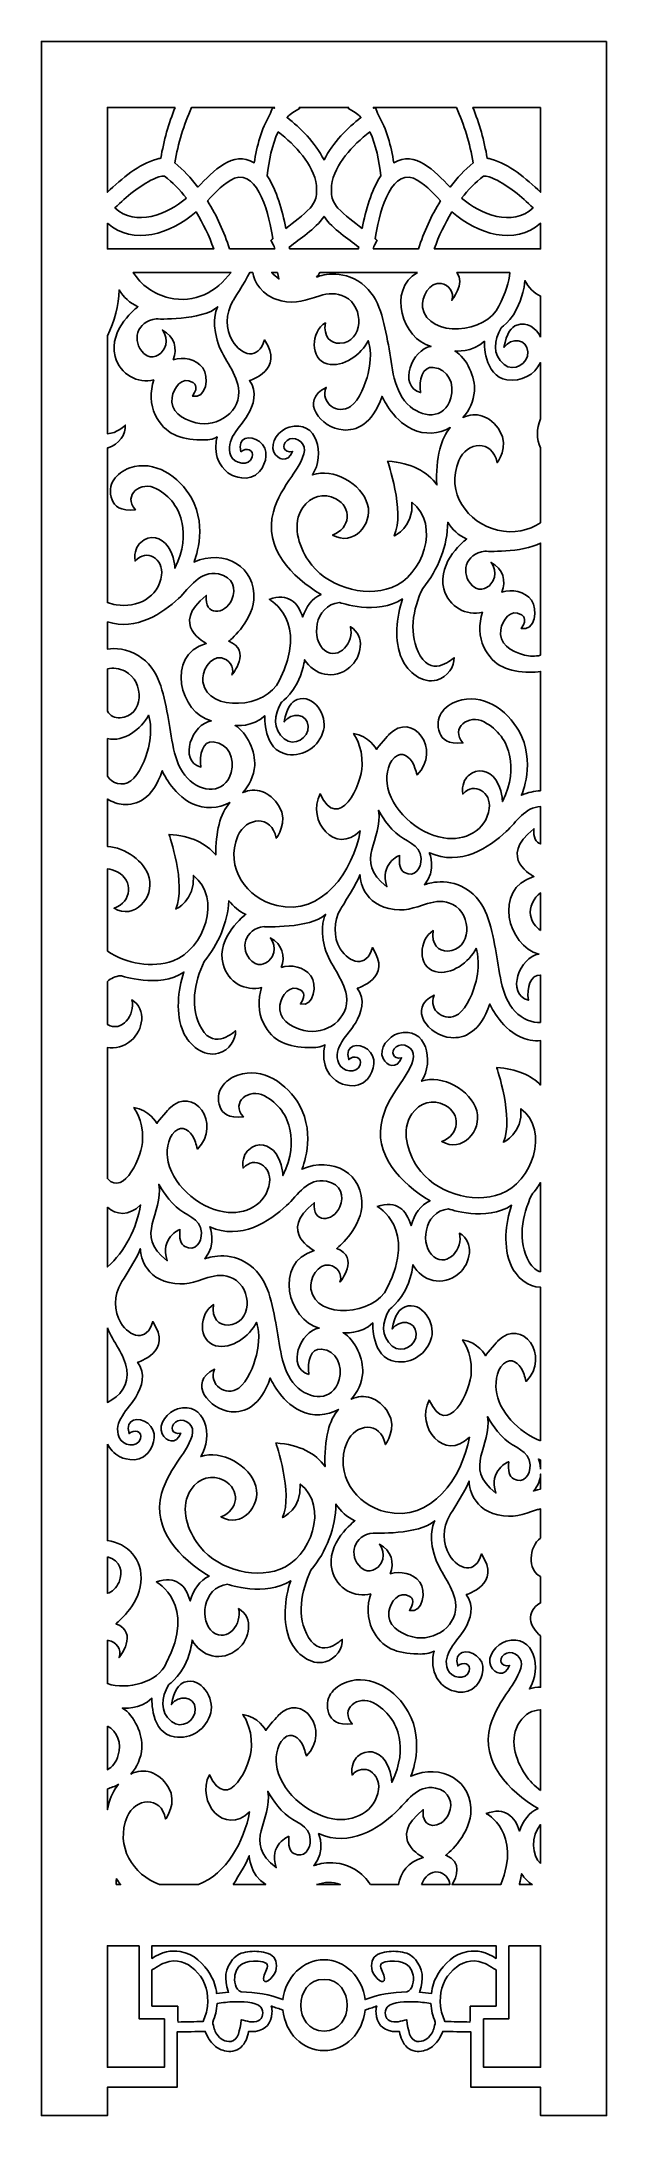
# Model space of a CAD drawing. Header units: centimetres. Extents: x -13.8 to -8.9, y -9 to 9.
import ezdxf

# ---------------------------------------------------------------- set-up
doc = ezdxf.new("R2010")
doc.units = ezdxf.units.CM
doc.header["$MEASUREMENT"] = 0
doc.layers.add('layer 1', color=7, linetype='Continuous')

msp = doc.modelspace()

# ---------------------------------------------------------------- linework, layer by layer
at = {"layer": 'layer 1', "color": 250}
msp.add_open_spline([(-8.9061, 9.00077), (-10.54247, 9.00077), (-12.17883, 9.00077), (-13.8152, 9.00077), (-13.8152, 9.00077), (-13.8152, 3.53168), (-13.8152, -1.93742), (-13.8152, -7.4065), (-13.8152, -7.4065), (-13.81518, -7.4065), (-13.81517, -7.4065), (-13.81516, -7.4065), (-13.81516, -7.4065), (-13.81516, -7.93742), (-13.81516, -8.46832), (-13.81516, -8.99924), (-13.81516, -8.99924), (-13.62425, -8.99924), (-13.43334, -8.99924), (-13.24242, -8.99924), (-13.24242, -8.99924), (-13.24242, -8.91742), (-13.24242, -8.8356), (-13.24242, -8.75378), (-13.24242, -8.75378), (-13.04049, -8.75378), (-12.83855, -8.75378), (-12.63661, -8.75378), (-12.63661, -8.75378), (-12.63661, -8.5939), (-12.63661, -8.43402), (-12.63661, -8.27414), (-12.63661, -8.27414), (-12.55491, -8.27251), (-12.47321, -8.27088), (-12.39151, -8.26925), (-12.39151, -8.26925), (-12.377, -8.31062), (-12.358, -8.34649), (-12.32643, -8.37816), (-12.32643, -8.37816), (-12.29552, -8.40917), (-12.26358, -8.42833), (-12.22606, -8.43705), (-12.22606, -8.43705), (-12.17641, -8.4486), (-12.12397, -8.44357), (-12.08411, -8.4088), (-12.08411, -8.4088), (-12.04553, -8.37514), (-12.02327, -8.32123), (-12.01528, -8.26981), (-12.01528, -8.26981), (-11.99246, -8.27211), (-11.97304, -8.27158), (-11.95473, -8.26896), (-11.95473, -8.26896), (-11.86337, -8.25588), (-11.82021, -8.19807), (-11.8125, -8.1109), (-11.8125, -8.1109), (-11.81061, -8.08954), (-11.81212, -8.06844), (-11.8189, -8.04988), (-11.8189, -8.04988), (-11.81747, -8.05023), (-11.81603, -8.05059), (-11.81459, -8.05095), (-11.81459, -8.05095), (-11.78235, -8.0621), (-11.75011, -8.07325), (-11.71787, -8.08439), (-11.71787, -8.08439), (-11.69853, -8.28195), (-11.54597, -8.43577), (-11.36063, -8.43577), (-11.36063, -8.43577), (-11.17529, -8.43577), (-11.02273, -8.28195), (-11.00339, -8.08439), (-11.00339, -8.08439), (-10.97114, -8.07325), (-10.9389, -8.0621), (-10.90666, -8.05095), (-10.90666, -8.05095), (-10.90523, -8.05059), (-10.9038, -8.05023), (-10.90236, -8.04988), (-10.90236, -8.04988), (-10.90914, -8.06844), (-10.91065, -8.08954), (-10.90876, -8.1109), (-10.90876, -8.1109), (-10.90105, -8.19807), (-10.85789, -8.25588), (-10.76652, -8.26896), (-10.76652, -8.26896), (-10.74822, -8.27158), (-10.7288, -8.27211), (-10.70598, -8.26981), (-10.70598, -8.26981), (-10.69798, -8.32123), (-10.67572, -8.37514), (-10.63715, -8.4088), (-10.63715, -8.4088), (-10.59729, -8.44357), (-10.54485, -8.4486), (-10.4952, -8.43705), (-10.4952, -8.43705), (-10.45768, -8.42833), (-10.42574, -8.40917), (-10.39483, -8.37816), (-10.39483, -8.37816), (-10.36326, -8.34649), (-10.34425, -8.31062), (-10.32974, -8.26925), (-10.32974, -8.26925), (-10.24804, -8.27088), (-10.16635, -8.27251), (-10.08465, -8.27414), (-10.08465, -8.27414), (-10.08465, -8.43402), (-10.08465, -8.5939), (-10.08465, -8.75378), (-10.08465, -8.75378), (-9.88271, -8.75378), (-9.68077, -8.75378), (-9.47883, -8.75378), (-9.47883, -8.75378), (-9.47883, -8.8356), (-9.47883, -8.91742), (-9.47883, -8.99924), (-9.47883, -8.99924), (-9.28792, -8.99924), (-9.09701, -8.99924), (-8.9061, -8.99924), (-8.9061, -8.99924), (-8.9061, -8.46832), (-8.9061, -7.93742), (-8.9061, -7.4065), (-8.9061, -7.4065), (-8.9061, -1.93742), (-8.9061, 3.53168), (-8.9061, 9.00077)], degree=3, knots=[0, 0, 0, 0, 0.02702703, 0.02702703, 0.02702703, 0.02702703, 0.05405405, 0.05405405, 0.05405405, 0.05405405, 0.08108108, 0.08108108, 0.08108108, 0.08108108, 0.10810811, 0.10810811, 0.10810811, 0.10810811, 0.13513514, 0.13513514, 0.13513514, 0.13513514, 0.16216216, 0.16216216, 0.16216216, 0.16216216, 0.18918919, 0.18918919, 0.18918919, 0.18918919, 0.21621622, 0.21621622, 0.21621622, 0.21621622, 0.24324324, 0.24324324, 0.24324324, 0.24324324, 0.27027027, 0.27027027, 0.27027027, 0.27027027, 0.2972973, 0.2972973, 0.2972973, 0.2972973, 0.32432432, 0.32432432, 0.32432432, 0.32432432, 0.35135135, 0.35135135, 0.35135135, 0.35135135, 0.37837838, 0.37837838, 0.37837838, 0.37837838, 0.40540541, 0.40540541, 0.40540541, 0.40540541, 0.43243243, 0.43243243, 0.43243243, 0.43243243, 0.45945946, 0.45945946, 0.45945946, 0.45945946, 0.48648649, 0.48648649, 0.48648649, 0.48648649, 0.51351351, 0.51351351, 0.51351351, 0.51351351, 0.54054054, 0.54054054, 0.54054054, 0.54054054, 0.56756757, 0.56756757, 0.56756757, 0.56756757, 0.59459459, 0.59459459, 0.59459459, 0.59459459, 0.62162162, 0.62162162, 0.62162162, 0.62162162, 0.64864865, 0.64864865, 0.64864865, 0.64864865, 0.67567568, 0.67567568, 0.67567568, 0.67567568, 0.7027027, 0.7027027, 0.7027027, 0.7027027, 0.72972973, 0.72972973, 0.72972973, 0.72972973, 0.75675676, 0.75675676, 0.75675676, 0.75675676, 0.78378378, 0.78378378, 0.78378378, 0.78378378, 0.81081081, 0.81081081, 0.81081081, 0.81081081, 0.83783784, 0.83783784, 0.83783784, 0.83783784, 0.86486486, 0.86486486, 0.86486486, 0.86486486, 0.89189189, 0.89189189, 0.89189189, 0.89189189, 0.91891892, 0.91891892, 0.91891892, 0.91891892, 0.94594595, 0.94594595, 0.94594595, 0.94594595, 1, 1, 1, 1], dxfattribs=at)
at = {"layer": 'layer 1', "color": 7}
for points, knots in [([(-12.65365, 8.42804), (-12.84992, 8.42804), (-13.04619, 8.42804), (-13.24246, 8.42804), (-13.24246, 8.42804), (-13.24246, 8.18275), (-13.24246, 7.93746), (-13.24246, 7.69218), (-13.24246, 7.69218), (-13.11501, 7.81384), (-12.97037, 7.93579), (-12.81343, 7.98065), (-12.81343, 7.98065), (-12.80178, 7.98302), (-12.79033, 7.98544), (-12.77858, 7.98672), (-12.77858, 7.98672), (-12.75218, 8.14216), (-12.71013, 8.28903), (-12.65365, 8.42804)], [0, 0, 0, 0, 0.16666667, 0.16666667, 0.16666667, 0.16666667, 0.33333333, 0.33333333, 0.33333333, 0.33333333, 0.5, 0.5, 0.5, 0.5, 0.66666667, 0.66666667, 0.66666667, 0.66666667, 1, 1, 1, 1]), ([(-11.80657, 8.42804), (-12.04119, 8.42804), (-12.27582, 8.42804), (-12.51044, 8.42804), (-12.51044, 8.42804), (-12.57852, 8.27795), (-12.62725, 8.11839), (-12.65645, 7.94628), (-12.65645, 7.94628), (-12.58303, 7.88669), (-12.51623, 7.81519), (-12.45551, 7.73661), (-12.45551, 7.73661), (-12.31996, 7.87716), (-12.15393, 8.05791), (-11.96649, 7.948), (-11.96649, 7.948), (-11.94527, 8.09173), (-11.90411, 8.24389), (-11.83305, 8.36206), (-11.83305, 8.36206), (-11.82423, 8.38405), (-11.8154, 8.40605), (-11.80657, 8.42804)], [0, 0, 0, 0, 0.14285714, 0.14285714, 0.14285714, 0.14285714, 0.28571429, 0.28571429, 0.28571429, 0.28571429, 0.42857143, 0.42857143, 0.42857143, 0.42857143, 0.57142857, 0.57142857, 0.57142857, 0.57142857, 0.71428571, 0.71428571, 0.71428571, 0.71428571, 1, 1, 1, 1]), ([(-11.78919, 8.42804), (-11.79496, 8.42804), (-11.80072, 8.42804), (-11.80649, 8.42804), (-11.80649, 8.42804), (-11.80264, 8.42551), (-11.7988, 8.423), (-11.79496, 8.42049), (-11.79496, 8.42049), (-11.79303, 8.42305), (-11.79111, 8.42557), (-11.78919, 8.42804)], [0, 0, 0, 0, 0.25, 0.25, 0.25, 0.25, 0.5, 0.5, 0.5, 0.5, 1, 1, 1, 1]), ([(-11.14521, 8.42804), (-11.28883, 8.42804), (-11.43246, 8.42804), (-11.57609, 8.42804), (-11.57609, 8.42804), (-11.57484, 8.4249), (-11.57357, 8.42176), (-11.57232, 8.41863), (-11.57232, 8.41863), (-11.61639, 8.3941), (-11.64632, 8.38078), (-11.68076, 8.34088), (-11.68076, 8.34088), (-11.56832, 8.2528), (-11.43745, 8.12574), (-11.36065, 7.97243), (-11.36065, 7.97243), (-11.28384, 8.12574), (-11.15298, 8.25281), (-11.04053, 8.34088), (-11.04053, 8.34088), (-11.07496, 8.38078), (-11.10491, 8.3941), (-11.14898, 8.41863), (-11.14898, 8.41863), (-11.14772, 8.42176), (-11.14646, 8.4249), (-11.14521, 8.42804)], [0, 0, 0, 0, 0.125, 0.125, 0.125, 0.125, 0.25, 0.25, 0.25, 0.25, 0.375, 0.375, 0.375, 0.375, 0.5, 0.5, 0.5, 0.5, 0.625, 0.625, 0.625, 0.625, 0.75, 0.75, 0.75, 0.75, 1, 1, 1, 1]), ([(-10.9148, 8.42804), (-10.92058, 8.42804), (-10.92633, 8.42804), (-10.93209, 8.42804), (-10.93209, 8.42804), (-10.93019, 8.42557), (-10.92826, 8.42305), (-10.92634, 8.42048), (-10.92634, 8.42048), (-10.92249, 8.423), (-10.91866, 8.42551), (-10.9148, 8.42804)], [0, 0, 0, 0, 0.25, 0.25, 0.25, 0.25, 0.5, 0.5, 0.5, 0.5, 1, 1, 1, 1]), ([(-10.21085, 8.42804), (-10.44547, 8.42804), (-10.6801, 8.42804), (-10.91472, 8.42804), (-10.91472, 8.42804), (-10.9059, 8.40605), (-10.89707, 8.38405), (-10.88824, 8.36206), (-10.88824, 8.36206), (-10.81719, 8.24389), (-10.77602, 8.09172), (-10.75482, 7.948), (-10.75482, 7.948), (-10.56736, 8.05791), (-10.40133, 7.87716), (-10.2658, 7.73661), (-10.2658, 7.73661), (-10.20506, 7.81518), (-10.13826, 7.88669), (-10.06485, 7.94628), (-10.06485, 7.94628), (-10.09405, 8.11839), (-10.14276, 8.27795), (-10.21085, 8.42804)], [0, 0, 0, 0, 0.14285714, 0.14285714, 0.14285714, 0.14285714, 0.28571429, 0.28571429, 0.28571429, 0.28571429, 0.42857143, 0.42857143, 0.42857143, 0.42857143, 0.57142857, 0.57142857, 0.57142857, 0.57142857, 0.71428571, 0.71428571, 0.71428571, 0.71428571, 1, 1, 1, 1]), ([(-9.47883, 8.42804), (-9.6751, 8.42804), (-9.87137, 8.42804), (-10.06765, 8.42804), (-10.06765, 8.42804), (-10.01116, 8.28903), (-9.96912, 8.14216), (-9.94272, 7.98672), (-9.94272, 7.98672), (-9.93097, 7.98544), (-9.91952, 7.98302), (-9.90788, 7.98065), (-9.90788, 7.98065), (-9.75093, 7.93579), (-9.60628, 7.81384), (-9.47883, 7.69218), (-9.47883, 7.69218), (-9.47883, 7.93747), (-9.47883, 8.18276), (-9.47883, 8.42804)], [0, 0, 0, 0, 0.16666667, 0.16666667, 0.16666667, 0.16666667, 0.33333333, 0.33333333, 0.33333333, 0.33333333, 0.5, 0.5, 0.5, 0.5, 0.66666667, 0.66666667, 0.66666667, 0.66666667, 1, 1, 1, 1]), ([(-11.4247, 7.75229), (-11.42682, 7.72592), (-11.42699, 7.6991), (-11.42489, 7.67185), (-11.42489, 7.67185), (-11.43148, 7.6308), (-11.44895, 7.59116), (-11.48118, 7.55501), (-11.48118, 7.55501), (-11.54553, 7.48684), (-11.62044, 7.4341), (-11.69186, 7.37846), (-11.69186, 7.37846), (-11.72381, 7.54017), (-11.76983, 7.7016), (-11.85326, 7.83363), (-11.85326, 7.83363), (-11.84063, 7.96437), (-11.81277, 8.10167), (-11.75874, 8.21606), (-11.75874, 8.21606), (-11.68096, 8.15695), (-11.60925, 8.08831), (-11.54459, 8.00828), (-11.54459, 8.00828), (-11.49104, 7.93711), (-11.43757, 7.84448), (-11.4247, 7.75229)], [0, 0, 0, 0, 0.125, 0.125, 0.125, 0.125, 0.25, 0.25, 0.25, 0.25, 0.375, 0.375, 0.375, 0.375, 0.5, 0.5, 0.5, 0.5, 0.625, 0.625, 0.625, 0.625, 0.75, 0.75, 0.75, 0.75, 1, 1, 1, 1]), ([(-11.29659, 7.75229), (-11.29447, 7.72592), (-11.29431, 7.6991), (-11.29639, 7.67185), (-11.29639, 7.67185), (-11.28982, 7.6308), (-11.27235, 7.59116), (-11.24011, 7.55501), (-11.24011, 7.55501), (-11.17575, 7.48684), (-11.10086, 7.4341), (-11.02944, 7.37846), (-11.02944, 7.37846), (-10.99749, 7.54017), (-10.95147, 7.7016), (-10.86804, 7.83363), (-10.86804, 7.83363), (-10.88066, 7.96437), (-10.90853, 8.10167), (-10.96256, 8.21606), (-10.96256, 8.21606), (-11.04034, 8.15695), (-11.11204, 8.08831), (-11.17671, 8.00828), (-11.17671, 8.00828), (-11.23025, 7.93711), (-11.28373, 7.84448), (-11.29659, 7.75229)], [0, 0, 0, 0, 0.125, 0.125, 0.125, 0.125, 0.25, 0.25, 0.25, 0.25, 0.375, 0.375, 0.375, 0.375, 0.5, 0.5, 0.5, 0.5, 0.625, 0.625, 0.625, 0.625, 0.75, 0.75, 0.75, 0.75, 1, 1, 1, 1]), ([(-12.55626, 7.64028), (-12.61175, 7.71215), (-12.67713, 7.78031), (-12.74649, 7.8308), (-12.74649, 7.8308), (-12.7779, 7.83481), (-12.81329, 7.81949), (-12.84251, 7.80718), (-12.84251, 7.80718), (-12.96319, 7.7495), (-13.07454, 7.65563), (-13.17628, 7.55725), (-13.17628, 7.55725), (-12.99768, 7.38698), (-12.72275, 7.50038), (-12.55626, 7.64028)], [0, 0, 0, 0, 0.2, 0.2, 0.2, 0.2, 0.4, 0.4, 0.4, 0.4, 0.6, 0.6, 0.6, 0.6, 1, 1, 1, 1]), ([(-12.18051, 7.20076), (-12.04997, 7.20076), (-11.91944, 7.20076), (-11.78888, 7.20076), (-11.78888, 7.20076), (-11.79007, 7.2075), (-11.79126, 7.21424), (-11.79244, 7.22097), (-11.79244, 7.22097), (-11.80204, 7.23891), (-11.81163, 7.25686), (-11.82123, 7.27479), (-11.82123, 7.27479), (-11.81558, 7.27936), (-11.80994, 7.28394), (-11.8043, 7.28852), (-11.8043, 7.28852), (-11.83702, 7.47475), (-11.92212, 7.88774), (-12.13859, 7.81385), (-12.13859, 7.81385), (-12.22784, 7.77645), (-12.30137, 7.69186), (-12.37257, 7.61802), (-12.37257, 7.61802), (-12.28987, 7.48594), (-12.23108, 7.34874), (-12.18051, 7.20076)], [0, 0, 0, 0, 0.125, 0.125, 0.125, 0.125, 0.25, 0.25, 0.25, 0.25, 0.375, 0.375, 0.375, 0.375, 0.5, 0.5, 0.5, 0.5, 0.625, 0.625, 0.625, 0.625, 0.75, 0.75, 0.75, 0.75, 1, 1, 1, 1]), ([(-10.93242, 7.20076), (-10.80187, 7.20076), (-10.67132, 7.20076), (-10.54078, 7.20076), (-10.54078, 7.20076), (-10.49021, 7.34874), (-10.43141, 7.48594), (-10.34873, 7.61802), (-10.34873, 7.61802), (-10.41992, 7.69186), (-10.49346, 7.77644), (-10.5827, 7.81385), (-10.5827, 7.81385), (-10.79917, 7.88774), (-10.88427, 7.47475), (-10.91699, 7.28852), (-10.91699, 7.28852), (-10.91135, 7.28394), (-10.90571, 7.27937), (-10.90007, 7.27479), (-10.90007, 7.27479), (-10.90966, 7.25686), (-10.91926, 7.23891), (-10.92886, 7.22097), (-10.92886, 7.22097), (-10.93005, 7.21424), (-10.93123, 7.2075), (-10.93242, 7.20076)], [0, 0, 0, 0, 0.125, 0.125, 0.125, 0.125, 0.25, 0.25, 0.25, 0.25, 0.375, 0.375, 0.375, 0.375, 0.5, 0.5, 0.5, 0.5, 0.625, 0.625, 0.625, 0.625, 0.75, 0.75, 0.75, 0.75, 1, 1, 1, 1]), ([(-10.16504, 7.64028), (-10.10954, 7.71215), (-10.04416, 7.78031), (-9.9748, 7.8308), (-9.9748, 7.8308), (-9.9434, 7.83481), (-9.90801, 7.81949), (-9.87879, 7.80718), (-9.87879, 7.80718), (-9.7581, 7.74951), (-9.64675, 7.65563), (-9.54502, 7.55725), (-9.54502, 7.55725), (-9.72361, 7.38698), (-9.99854, 7.50038), (-10.16504, 7.64028)], [0, 0, 0, 0, 0.2, 0.2, 0.2, 0.2, 0.4, 0.4, 0.4, 0.4, 0.6, 0.6, 0.6, 0.6, 1, 1, 1, 1]), ([(-13.24246, 7.42384), (-13.24246, 7.34948), (-13.24246, 7.27512), (-13.24246, 7.20076), (-13.24246, 7.20076), (-12.93435, 7.20076), (-12.62625, 7.20076), (-12.31813, 7.20076), (-12.31813, 7.20076), (-12.35958, 7.31326), (-12.40807, 7.41904), (-12.47218, 7.52146), (-12.47218, 7.52146), (-12.69463, 7.32788), (-13.01697, 7.2276), (-13.24246, 7.42384)], [0, 0, 0, 0, 0.2, 0.2, 0.2, 0.2, 0.4, 0.4, 0.4, 0.4, 0.6, 0.6, 0.6, 0.6, 1, 1, 1, 1]), ([(-11.65969, 7.20076), (-11.46033, 7.20076), (-11.26097, 7.20076), (-11.06161, 7.20076), (-11.06161, 7.20076), (-11.06073, 7.20577), (-11.05985, 7.21077), (-11.05897, 7.21578), (-11.05897, 7.21578), (-11.15269, 7.28995), (-11.2828, 7.36828), (-11.36065, 7.48245), (-11.36065, 7.48245), (-11.43849, 7.36828), (-11.5686, 7.28996), (-11.66233, 7.21578), (-11.66233, 7.21578), (-11.66145, 7.21078), (-11.66057, 7.20577), (-11.65969, 7.20076)], [0, 0, 0, 0, 0.16666667, 0.16666667, 0.16666667, 0.16666667, 0.33333333, 0.33333333, 0.33333333, 0.33333333, 0.5, 0.5, 0.5, 0.5, 0.66666667, 0.66666667, 0.66666667, 0.66666667, 1, 1, 1, 1]), ([(-10.40316, 7.20076), (-10.09505, 7.20076), (-9.78694, 7.20076), (-9.47883, 7.20076), (-9.47883, 7.20076), (-9.47883, 7.27512), (-9.47883, 7.34947), (-9.47883, 7.42383), (-9.47883, 7.42383), (-9.70432, 7.2276), (-10.02666, 7.32788), (-10.24912, 7.52146), (-10.24912, 7.52146), (-10.31322, 7.41904), (-10.36171, 7.31326), (-10.40316, 7.20076)], [0, 0, 0, 0, 0.2, 0.2, 0.2, 0.2, 0.4, 0.4, 0.4, 0.4, 0.6, 0.6, 0.6, 0.6, 1, 1, 1, 1]), ([(-10.54937, 6.99622), (-10.83181, 6.99622), (-11.11425, 6.99622), (-11.39667, 6.99622), (-11.39667, 6.99622), (-11.40455, 6.9827), (-11.41405, 6.96926), (-11.42552, 6.95613), (-11.42552, 6.95613), (-11.42808, 6.9553), (-11.24439, 7.03264), (-11.06654, 6.92253), (-11.06654, 6.92253), (-10.8786, 6.80621), (-10.85099, 6.60479), (-10.80804, 6.40083), (-10.80804, 6.40083), (-10.77046, 6.22243), (-10.77047, 5.99498), (-10.63723, 5.85643), (-10.63723, 5.85643), (-10.51433, 5.72866), (-10.31332, 5.71443), (-10.25861, 5.90774), (-10.25861, 5.90774), (-10.22531, 6.02545), (-10.27651, 6.16066), (-10.4139, 6.17273), (-10.4139, 6.17273), (-10.50329, 6.18058), (-10.53996, 6.06384), (-10.52148, 5.9535), (-10.52148, 5.9535), (-10.72137, 6.01069), (-10.59643, 6.332), (-10.43067, 6.35492), (-10.43067, 6.35492), (-10.67817, 6.41509), (-10.81395, 6.84568), (-10.54937, 6.99622)], [0, 0, 0, 0, 0.09090909, 0.09090909, 0.09090909, 0.09090909, 0.18181818, 0.18181818, 0.18181818, 0.18181818, 0.27272727, 0.27272727, 0.27272727, 0.27272727, 0.36363636, 0.36363636, 0.36363636, 0.36363636, 0.45454545, 0.45454545, 0.45454545, 0.45454545, 0.54545455, 0.54545455, 0.54545455, 0.54545455, 0.63636364, 0.63636364, 0.63636364, 0.63636364, 0.72727273, 0.72727273, 0.72727273, 0.72727273, 0.81818182, 0.81818182, 0.81818182, 0.81818182, 1, 1, 1, 1]), ([(-11.97975, 6.99622), (-11.9881, 6.99622), (-11.99646, 6.99622), (-12.00483, 6.99622), (-12.00483, 6.99622), (-12.04894, 6.90989), (-12.15208, 6.74876), (-12.15208, 6.74876), (-12.15208, 6.74876), (-12.2167, 6.63767), (-12.21806, 6.50242), (-12.15606, 6.40153), (-12.15606, 6.40153), (-12.07796, 6.27448), (-11.92793, 6.2302), (-11.87791, 6.41097), (-11.87791, 6.41097), (-11.69712, 6.146), (-12.00903, 6.05842), (-12.00903, 6.05842), (-12.00903, 6.05842), (-11.93431, 5.96008), (-11.97135, 5.84504), (-12.02475, 5.75669), (-12.02475, 5.75669), (-12.08691, 5.65383), (-12.22622, 5.54134), (-12.16954, 5.4058), (-12.16954, 5.4058), (-12.13981, 5.33467), (-12.01104, 5.31003), (-11.98402, 5.39427), (-11.98402, 5.39427), (-11.96329, 5.45896), (-12.04054, 5.48023), (-12.08282, 5.43976), (-12.08282, 5.43976), (-12.1206, 5.57282), (-11.99842, 5.58563), (-11.92118, 5.52848), (-11.92118, 5.52848), (-11.83363, 5.46372), (-11.85789, 5.34267), (-11.9207, 5.26898), (-11.9207, 5.26898), (-12.01134, 5.16265), (-12.16219, 5.23683), (-12.16219, 5.23683), (-12.16219, 5.23683), (-12.35677, 5.34565), (-12.28892, 5.56819), (-12.28892, 5.56819), (-12.28892, 5.56819), (-12.32112, 5.54693), (-12.37504, 5.54133), (-12.43142, 5.54299), (-12.43142, 5.54299), (-12.60854, 5.54821), (-12.74169, 5.58864), (-12.82617, 5.75986), (-12.82617, 5.75986), (-12.8699, 5.84847), (-12.87264, 5.96351), (-12.83944, 6.06411), (-12.83944, 6.06411), (-12.97602, 6.02976), (-13.13286, 6.10542), (-13.17473, 6.26759), (-13.17473, 6.26759), (-13.23636, 6.50617), (-12.9766, 6.69926), (-12.9766, 6.69926), (-12.9766, 6.69926), (-13.04745, 6.73102), (-13.10123, 6.78194), (-13.14105, 6.84423), (-13.14105, 6.84423), (-13.14155, 6.71156), (-13.17846, 6.57146), (-13.24246, 6.44607), (-13.24246, 6.44607), (-13.24246, 6.16281), (-13.24246, 5.87957), (-13.24246, 5.59632), (-13.24246, 5.59632), (-13.15968, 5.59794), (-13.08659, 5.67095), (-13.08659, 5.67095), (-13.08659, 5.67095), (-13.08008, 5.59465), (-13.14147, 5.50042), (-13.23482, 5.47495), (-13.23482, 5.47495), (-13.23737, 5.47425), (-13.23992, 5.47363), (-13.24246, 5.47305), (-13.24246, 5.47305), (-13.24246, 5.02568), (-13.24246, 4.5783), (-13.24246, 4.13093), (-13.24246, 4.13093), (-13.21751, 4.12278), (-13.19231, 4.11647), (-13.16711, 4.11221), (-13.16711, 4.11221), (-12.98385, 4.08127), (-12.79791, 4.17503), (-12.77118, 4.36809), (-12.77118, 4.36809), (-12.75206, 4.50619), (-12.90018, 4.60647), (-13.00141, 4.49242), (-13.00141, 4.49242), (-13.01094, 4.57388), (-12.98599, 4.62297), (-12.953, 4.65253), (-12.953, 4.65253), (-12.87267, 4.72454), (-12.77317, 4.70029), (-12.71445, 4.61579), (-12.71445, 4.61579), (-12.65898, 4.53596), (-12.65638, 4.42849), (-12.65638, 4.42849), (-12.65638, 4.42849), (-12.57884, 4.58851), (-12.57252, 4.71903), (-12.59164, 4.81697), (-12.59164, 4.81697), (-12.61796, 4.95185), (-12.69715, 5.05448), (-12.81551, 5.11937), (-12.81551, 5.11937), (-12.94815, 5.19205), (-13.11405, 5.06403), (-12.99943, 4.93687), (-12.99943, 4.93687), (-13.12961, 4.92371), (-13.18277, 4.96899), (-13.20196, 5.02244), (-13.20196, 5.02244), (-13.2505, 5.15758), (-13.16639, 5.25755), (-13.0485, 5.29924), (-13.0485, 5.29924), (-12.83266, 5.37556), (-12.61607, 5.22328), (-12.51272, 5.03989), (-12.51272, 5.03989), (-12.36339, 4.77488), (-12.49117, 4.48231), (-12.49117, 4.48231), (-12.49117, 4.48231), (-12.23033, 4.60098), (-11.94428, 4.44188), (-11.97116, 4.15452), (-11.97116, 4.15452), (-11.99028, 3.94988), (-12.18773, 3.79641), (-12.18773, 3.79641), (-12.18773, 3.79641), (-11.98586, 3.71635), (-12.16004, 3.50313), (-12.16004, 3.50313), (-12.16004, 3.50313), (-12.13397, 3.57669), (-12.18844, 3.63904), (-12.25141, 3.65067), (-12.25141, 3.65067), (-12.35138, 3.66913), (-12.42816, 3.5283), (-12.41321, 3.4428), (-12.41321, 3.4428), (-12.36521, 3.16804), (-11.85231, 3.21795), (-11.75108, 3.4531), (-11.75108, 3.4531), (-11.48246, 3.96927), (-11.83612, 4.15894), (-11.83612, 4.15894), (-11.83612, 4.15894), (-11.67176, 4.21782), (-11.58597, 4.13261), (-11.54642, 4.00568), (-11.54642, 4.00568), (-11.51637, 4.09348), (-11.46346, 4.17029), (-11.38605, 4.20204), (-11.38605, 4.20204), (-11.64091, 4.35357), (-11.88735, 4.60583), (-11.80048, 4.91938), (-11.80048, 4.91938), (-11.76717, 5.03956), (-11.70507, 5.13128), (-11.64101, 5.22629), (-11.64101, 5.22629), (-11.60914, 5.27357), (-11.53731, 5.3732), (-11.53079, 5.45067), (-11.53079, 5.45067), (-11.5239, 5.53261), (-11.62535, 5.5831), (-11.68101, 5.53847), (-11.68101, 5.53847), (-11.73397, 5.49595), (-11.70973, 5.42535), (-11.63375, 5.44362), (-11.63375, 5.44362), (-11.67475, 5.33824), (-11.76327, 5.37052), (-11.79505, 5.43629), (-11.79505, 5.43629), (-11.8371, 5.52335), (-11.74442, 5.62992), (-11.66372, 5.65328), (-11.66372, 5.65328), (-11.41709, 5.72461), (-11.3481, 5.41282), (-11.46105, 5.23965), (-11.46105, 5.23965), (-11.28403, 5.30237), (-11.03148, 5.16422), (-10.98135, 4.98182), (-10.98135, 4.98182), (-10.93391, 4.80911), (-11.11049, 4.61251), (-11.28576, 4.71763), (-11.28576, 4.71763), (-11.12967, 4.77259), (-11.11557, 4.9589), (-11.25855, 5.03296), (-11.25855, 5.03296), (-11.36161, 5.08634), (-11.47792, 5.05376), (-11.54489, 4.95529), (-11.54489, 4.95529), (-11.64112, 4.81381), (-11.58385, 4.62616), (-11.4959, 4.49505), (-11.4959, 4.49505), (-11.34861, 4.27547), (-11.02028, 4.16989), (-10.772, 4.26154), (-10.772, 4.26154), (-10.50431, 4.36033), (-10.34455, 4.80626), (-10.59685, 5.00138), (-10.59685, 5.00138), (-10.58101, 4.78369), (-10.75016, 4.71005), (-10.75016, 4.71005), (-10.75016, 4.71005), (-10.6564, 4.92404), (-10.80807, 5.35794), (-10.80807, 5.35794), (-10.80807, 5.35794), (-10.60016, 5.34495), (-10.46199, 5.26596), (-10.38024, 5.15243), (-10.38024, 5.15243), (-10.38751, 5.2632), (-10.37607, 5.37404), (-10.35431, 5.46369), (-10.35431, 5.46369), (-10.33618, 5.53842), (-10.30431, 5.60131), (-10.26426, 5.6497), (-10.26426, 5.6497), (-10.36442, 5.59527), (-10.48575, 5.58357), (-10.59503, 5.63619), (-10.59503, 5.63619), (-10.77478, 5.72274), (-10.85812, 5.92403), (-10.85678, 5.92222), (-10.85678, 5.92222), (-10.94191, 5.67141), (-11.08248, 5.62137), (-11.19556, 5.62959), (-11.19556, 5.62959), (-11.38695, 5.64349), (-11.5804, 5.88542), (-11.34101, 5.9984), (-11.34101, 5.9984), (-11.39755, 5.86321), (-11.24139, 5.75668), (-11.13043, 5.83383), (-11.13043, 5.83383), (-11.05209, 5.88831), (-10.99968, 6.03261), (-10.97718, 6.11995), (-10.97718, 6.11995), (-10.93282, 6.29222), (-10.97626, 6.40407), (-10.97626, 6.40407), (-10.97626, 6.40407), (-11.0334, 6.28595), (-11.19384, 6.16684), (-11.33187, 6.20232), (-11.33187, 6.20232), (-11.48683, 6.24215), (-11.47511, 6.48526), (-11.34857, 6.5588), (-11.34857, 6.5588), (-11.36947, 6.43867), (-11.30178, 6.37791), (-11.22343, 6.38151), (-11.22343, 6.38151), (-11.01465, 6.3911), (-11.00685, 6.69796), (-11.17926, 6.78539), (-11.17926, 6.78539), (-11.25314, 6.82286), (-11.32642, 6.81487), (-11.39815, 6.79332), (-11.39815, 6.79332), (-11.52242, 6.756), (-11.59785, 6.71831), (-11.73405, 6.74967), (-11.73405, 6.74967), (-11.91455, 6.79125), (-11.96541, 6.9245), (-11.97975, 6.99622)], [0, 0, 0, 0, 0.01219512, 0.01219512, 0.01219512, 0.01219512, 0.02439024, 0.02439024, 0.02439024, 0.02439024, 0.03658537, 0.03658537, 0.03658537, 0.03658537, 0.04878049, 0.04878049, 0.04878049, 0.04878049, 0.06097561, 0.06097561, 0.06097561, 0.06097561, 0.07317073, 0.07317073, 0.07317073, 0.07317073, 0.08536585, 0.08536585, 0.08536585, 0.08536585, 0.09756098, 0.09756098, 0.09756098, 0.09756098, 0.1097561, 0.1097561, 0.1097561, 0.1097561, 0.12195122, 0.12195122, 0.12195122, 0.12195122, 0.13414634, 0.13414634, 0.13414634, 0.13414634, 0.14634146, 0.14634146, 0.14634146, 0.14634146, 0.15853659, 0.15853659, 0.15853659, 0.15853659, 0.17073171, 0.17073171, 0.17073171, 0.17073171, 0.18292683, 0.18292683, 0.18292683, 0.18292683, 0.19512195, 0.19512195, 0.19512195, 0.19512195, 0.20731707, 0.20731707, 0.20731707, 0.20731707, 0.2195122, 0.2195122, 0.2195122, 0.2195122, 0.23170732, 0.23170732, 0.23170732, 0.23170732, 0.24390244, 0.24390244, 0.24390244, 0.24390244, 0.25609756, 0.25609756, 0.25609756, 0.25609756, 0.26829268, 0.26829268, 0.26829268, 0.26829268, 0.2804878, 0.2804878, 0.2804878, 0.2804878, 0.29268293, 0.29268293, 0.29268293, 0.29268293, 0.30487805, 0.30487805, 0.30487805, 0.30487805, 0.31707317, 0.31707317, 0.31707317, 0.31707317, 0.32926829, 0.32926829, 0.32926829, 0.32926829, 0.34146341, 0.34146341, 0.34146341, 0.34146341, 0.35365854, 0.35365854, 0.35365854, 0.35365854, 0.36585366, 0.36585366, 0.36585366, 0.36585366, 0.37804878, 0.37804878, 0.37804878, 0.37804878, 0.3902439, 0.3902439, 0.3902439, 0.3902439, 0.40243902, 0.40243902, 0.40243902, 0.40243902, 0.41463415, 0.41463415, 0.41463415, 0.41463415, 0.42682927, 0.42682927, 0.42682927, 0.42682927, 0.43902439, 0.43902439, 0.43902439, 0.43902439, 0.45121951, 0.45121951, 0.45121951, 0.45121951, 0.46341463, 0.46341463, 0.46341463, 0.46341463, 0.47560976, 0.47560976, 0.47560976, 0.47560976, 0.48780488, 0.48780488, 0.48780488, 0.48780488, 0.5, 0.5, 0.5, 0.5, 0.51219512, 0.51219512, 0.51219512, 0.51219512, 0.52439024, 0.52439024, 0.52439024, 0.52439024, 0.53658537, 0.53658537, 0.53658537, 0.53658537, 0.54878049, 0.54878049, 0.54878049, 0.54878049, 0.56097561, 0.56097561, 0.56097561, 0.56097561, 0.57317073, 0.57317073, 0.57317073, 0.57317073, 0.58536585, 0.58536585, 0.58536585, 0.58536585, 0.59756098, 0.59756098, 0.59756098, 0.59756098, 0.6097561, 0.6097561, 0.6097561, 0.6097561, 0.62195122, 0.62195122, 0.62195122, 0.62195122, 0.63414634, 0.63414634, 0.63414634, 0.63414634, 0.64634146, 0.64634146, 0.64634146, 0.64634146, 0.65853659, 0.65853659, 0.65853659, 0.65853659, 0.67073171, 0.67073171, 0.67073171, 0.67073171, 0.68292683, 0.68292683, 0.68292683, 0.68292683, 0.69512195, 0.69512195, 0.69512195, 0.69512195, 0.70731707, 0.70731707, 0.70731707, 0.70731707, 0.7195122, 0.7195122, 0.7195122, 0.7195122, 0.73170732, 0.73170732, 0.73170732, 0.73170732, 0.74390244, 0.74390244, 0.74390244, 0.74390244, 0.75609756, 0.75609756, 0.75609756, 0.75609756, 0.76829268, 0.76829268, 0.76829268, 0.76829268, 0.7804878, 0.7804878, 0.7804878, 0.7804878, 0.79268293, 0.79268293, 0.79268293, 0.79268293, 0.80487805, 0.80487805, 0.80487805, 0.80487805, 0.81707317, 0.81707317, 0.81707317, 0.81707317, 0.82926829, 0.82926829, 0.82926829, 0.82926829, 0.84146341, 0.84146341, 0.84146341, 0.84146341, 0.85365854, 0.85365854, 0.85365854, 0.85365854, 0.86585366, 0.86585366, 0.86585366, 0.86585366, 0.87804878, 0.87804878, 0.87804878, 0.87804878, 0.8902439, 0.8902439, 0.8902439, 0.8902439, 0.90243902, 0.90243902, 0.90243902, 0.90243902, 0.91463415, 0.91463415, 0.91463415, 0.91463415, 0.92682927, 0.92682927, 0.92682927, 0.92682927, 0.93902439, 0.93902439, 0.93902439, 0.93902439, 0.95121951, 0.95121951, 0.95121951, 0.95121951, 0.96341463, 0.96341463, 0.96341463, 0.96341463, 0.97560976, 0.97560976, 0.97560976, 0.97560976, 1, 1, 1, 1]), ([(-12.16739, 6.99622), (-12.45066, 6.99622), (-12.73395, 6.99622), (-13.01723, 6.99622), (-13.01723, 6.99622), (-12.95077, 6.88805), (-12.83766, 6.80661), (-12.70778, 6.77578), (-12.70778, 6.77578), (-12.48129, 6.72198), (-12.2958, 6.82932), (-12.16739, 6.99622)], [0, 0, 0, 0, 0.25, 0.25, 0.25, 0.25, 0.5, 0.5, 0.5, 0.5, 1, 1, 1, 1]), ([(-11.76511, 6.99622), (-11.78167, 6.99622), (-11.79823, 6.99622), (-11.81479, 6.99622), (-11.81479, 6.99622), (-11.79735, 6.97775), (-11.77652, 6.95903), (-11.75161, 6.93994), (-11.75161, 6.93994), (-11.75848, 6.95997), (-11.76281, 6.97869), (-11.76511, 6.99622)], [0, 0, 0, 0, 0.25, 0.25, 0.25, 0.25, 0.5, 0.5, 0.5, 0.5, 1, 1, 1, 1]), ([(-9.74503, 6.99622), (-9.89856, 6.99622), (-10.0521, 6.99622), (-10.20564, 6.99622), (-10.20564, 6.99622), (-10.13113, 6.90049), (-10.25104, 6.7537), (-10.25104, 6.7537), (-10.25104, 6.7537), (-10.22498, 6.82727), (-10.27945, 6.88962), (-10.34242, 6.90124), (-10.34242, 6.90124), (-10.4424, 6.9197), (-10.51916, 6.77888), (-10.50422, 6.69336), (-10.50422, 6.69336), (-10.45622, 6.41862), (-9.94333, 6.46853), (-9.84209, 6.70367), (-9.84209, 6.70367), (-9.78351, 6.81625), (-9.75453, 6.91329), (-9.74503, 6.99622)], [0, 0, 0, 0, 0.14285714, 0.14285714, 0.14285714, 0.14285714, 0.28571429, 0.28571429, 0.28571429, 0.28571429, 0.42857143, 0.42857143, 0.42857143, 0.42857143, 0.57142857, 0.57142857, 0.57142857, 0.57142857, 0.71428571, 0.71428571, 0.71428571, 0.71428571, 1, 1, 1, 1]), ([(-9.47883, 6.43464), (-9.47883, 6.55349), (-9.47883, 6.67233), (-9.47883, 6.79119), (-9.47883, 6.79119), (-9.53575, 6.81658), (-9.58433, 6.86337), (-9.61468, 6.92511), (-9.61468, 6.92511), (-9.61887, 6.88571), (-9.625, 6.85001), (-9.63213, 6.82102), (-9.63213, 6.82102), (-9.68537, 6.60463), (-9.82215, 6.51703), (-9.82215, 6.51703), (-9.82215, 6.51703), (-9.88436, 6.40488), (-9.90033, 6.28506), (-9.79649, 6.1984), (-9.79649, 6.1984), (-9.71088, 6.12692), (-9.58257, 6.20549), (-9.58939, 6.30796), (-9.58939, 6.30796), (-9.59701, 6.4217), (-9.73535, 6.43314), (-9.79706, 6.34564), (-9.79706, 6.34564), (-9.77578, 6.47018), (-9.73195, 6.5227), (-9.68547, 6.5397), (-9.68547, 6.5397), (-9.59655, 6.57221), (-9.51893, 6.51342), (-9.47883, 6.43464)], [0, 0, 0, 0, 0.1, 0.1, 0.1, 0.1, 0.2, 0.2, 0.2, 0.2, 0.3, 0.3, 0.3, 0.3, 0.4, 0.4, 0.4, 0.4, 0.5, 0.5, 0.5, 0.5, 0.6, 0.6, 0.6, 0.6, 0.7, 0.7, 0.7, 0.7, 0.8, 0.8, 0.8, 0.8, 1, 1, 1, 1]), ([(-12.66993, 6.23758), (-12.63249, 6.33426), (-12.65803, 6.44119), (-12.76399, 6.49583), (-12.76399, 6.49583), (-12.76399, 6.49583), (-12.68213, 6.38988), (-12.7759, 6.29733), (-12.7759, 6.29733), (-12.7759, 6.29733), (-12.84951, 6.22456), (-12.9247, 6.2936), (-12.9247, 6.2936), (-13.03716, 6.39686), (-12.98726, 6.57488), (-12.81792, 6.59298), (-12.81792, 6.59298), (-12.81792, 6.59298), (-12.41775, 6.57465), (-12.28365, 6.69894), (-12.28365, 6.69894), (-12.28365, 6.69894), (-12.3427, 6.59688), (-12.28937, 6.40799), (-12.28937, 6.40799), (-12.24767, 6.26028), (-12.12756, 6.14476), (-12.10322, 5.99575), (-12.10322, 5.99575), (-12.07056, 5.79571), (-12.2835, 5.64339), (-12.47395, 5.69135), (-12.47395, 5.69135), (-12.59547, 5.72197), (-12.69959, 5.79517), (-12.68074, 5.91126), (-12.68074, 5.91126), (-12.6677, 5.99149), (-12.59639, 6.10129), (-12.49903, 6.04161), (-12.49903, 6.04161), (-12.49903, 6.04161), (-12.4391, 6.01269), (-12.50291, 5.92183), (-12.50291, 5.92183), (-12.3813, 5.89419), (-12.35621, 6.09321), (-12.41331, 6.16744), (-12.41331, 6.16744), (-12.47295, 6.245), (-12.5848, 6.26709), (-12.66993, 6.23758)], [0, 0, 0, 0, 0.07142857, 0.07142857, 0.07142857, 0.07142857, 0.14285714, 0.14285714, 0.14285714, 0.14285714, 0.21428571, 0.21428571, 0.21428571, 0.21428571, 0.28571429, 0.28571429, 0.28571429, 0.28571429, 0.35714286, 0.35714286, 0.35714286, 0.35714286, 0.42857143, 0.42857143, 0.42857143, 0.42857143, 0.5, 0.5, 0.5, 0.5, 0.57142857, 0.57142857, 0.57142857, 0.57142857, 0.64285714, 0.64285714, 0.64285714, 0.64285714, 0.71428571, 0.71428571, 0.71428571, 0.71428571, 0.78571429, 0.78571429, 0.78571429, 0.78571429, 0.85714286, 0.85714286, 0.85714286, 0.85714286, 1, 1, 1, 1]), ([(-9.47883, 4.823), (-9.47883, 5.04003), (-9.47883, 5.25705), (-9.47883, 5.47408), (-9.47883, 5.47408), (-9.51328, 5.54754), (-9.51936, 5.63969), (-9.47883, 5.72468), (-9.47883, 5.72468), (-9.47883, 5.88789), (-9.47883, 6.05109), (-9.47883, 6.21431), (-9.47883, 6.21431), (-9.53373, 6.10664), (-9.64601, 6.04557), (-9.77116, 6.06468), (-9.77116, 6.06468), (-9.97916, 6.09642), (-9.96651, 6.3997), (-9.96651, 6.3997), (-9.96651, 6.3997), (-10.06887, 6.29825), (-10.22361, 6.31463), (-10.22361, 6.31463), (-10.22361, 6.31463), (-10.11846, 6.25392), (-10.04454, 6.08204), (-10.05384, 5.96664), (-10.05384, 5.96664), (-10.06095, 5.87825), (-10.09817, 5.7993), (-10.15325, 5.73767), (-10.15325, 5.73767), (-10.04388, 5.78847), (-9.91687, 5.75846), (-9.8318, 5.61931), (-9.8318, 5.61931), (-9.7505, 5.48627), (-9.85672, 5.34422), (-9.85672, 5.34422), (-9.85672, 5.34422), (-9.89725, 5.55327), (-10.12115, 5.52716), (-10.18982, 5.36435), (-10.18982, 5.36435), (-10.30668, 5.08737), (-10.11333, 4.82124), (-9.85242, 4.75928), (-9.85242, 4.75928), (-9.71048, 4.72557), (-9.58462, 4.75515), (-9.47883, 4.823)], [0, 0, 0, 0, 0.07142857, 0.07142857, 0.07142857, 0.07142857, 0.14285714, 0.14285714, 0.14285714, 0.14285714, 0.21428571, 0.21428571, 0.21428571, 0.21428571, 0.28571429, 0.28571429, 0.28571429, 0.28571429, 0.35714286, 0.35714286, 0.35714286, 0.35714286, 0.42857143, 0.42857143, 0.42857143, 0.42857143, 0.5, 0.5, 0.5, 0.5, 0.57142857, 0.57142857, 0.57142857, 0.57142857, 0.64285714, 0.64285714, 0.64285714, 0.64285714, 0.71428571, 0.71428571, 0.71428571, 0.71428571, 0.78571429, 0.78571429, 0.78571429, 0.78571429, 0.85714286, 0.85714286, 0.85714286, 0.85714286, 1, 1, 1, 1]), ([(-9.47883, 2.49798), (-9.47883, 2.84323), (-9.47883, 3.18848), (-9.47883, 3.53374), (-9.47883, 3.53374), (-9.50726, 3.52723), (-9.54119, 3.52547), (-9.57605, 3.5265), (-9.57605, 3.5265), (-9.75318, 3.53173), (-9.88632, 3.57216), (-9.9708, 3.74337), (-9.9708, 3.74337), (-10.01453, 3.83199), (-10.01728, 3.94703), (-9.98407, 4.04763), (-9.98407, 4.04763), (-10.12065, 4.01327), (-10.27749, 4.08893), (-10.31937, 4.2511), (-10.31937, 4.2511), (-10.38099, 4.48968), (-10.12124, 4.68278), (-10.12124, 4.68278), (-10.12124, 4.68278), (-10.19208, 4.71453), (-10.24586, 4.76545), (-10.28568, 4.82775), (-10.28568, 4.82775), (-10.28644, 4.6284), (-10.36936, 4.41225), (-10.50297, 4.25451), (-10.50297, 4.25451), (-10.58922, 4.07579), (-10.63086, 3.84935), (-10.52461, 3.6703), (-10.52461, 3.6703), (-10.40951, 3.47636), (-10.23122, 3.65447), (-10.23122, 3.65447), (-10.23122, 3.65447), (-10.22471, 3.57816), (-10.28611, 3.48394), (-10.37945, 3.45846), (-10.37945, 3.45846), (-10.50775, 3.42343), (-10.63243, 3.53022), (-10.68262, 3.63976), (-10.68262, 3.63976), (-10.75427, 3.79616), (-10.73077, 4.00946), (-10.67899, 4.16249), (-10.67899, 4.16249), (-10.89586, 4.01753), (-11.22557, 4.13172), (-11.22557, 4.13172), (-11.22557, 4.13172), (-11.45177, 4.10778), (-11.47232, 3.80234), (-11.35478, 3.71643), (-11.35478, 3.71643), (-11.22822, 3.62396), (-11.09744, 3.78802), (-11.13129, 3.92089), (-11.13129, 3.92089), (-10.99691, 3.8433), (-11.0352, 3.65435), (-11.13579, 3.57048), (-11.13579, 3.57048), (-11.27542, 3.45404), (-11.44722, 3.50233), (-11.52861, 3.63544), (-11.52861, 3.63544), (-11.53217, 3.61147), (-11.53643, 3.58951), (-11.54112, 3.57045), (-11.54112, 3.57045), (-11.59437, 3.35407), (-11.73115, 3.26646), (-11.73115, 3.26646), (-11.73115, 3.26646), (-11.79335, 3.15431), (-11.80932, 3.03449), (-11.70549, 2.94782), (-11.70549, 2.94782), (-11.61987, 2.87635), (-11.49155, 2.95492), (-11.49839, 3.05738), (-11.49839, 3.05738), (-11.506, 3.17113), (-11.64434, 3.18256), (-11.70604, 3.09507), (-11.70604, 3.09507), (-11.68476, 3.21961), (-11.64093, 3.27213), (-11.59447, 3.28912), (-11.59447, 3.28912), (-11.44719, 3.34297), (-11.33085, 3.1464), (-11.36478, 3.02333), (-11.36478, 3.02333), (-11.40442, 2.87945), (-11.53345, 2.79172), (-11.68014, 2.8141), (-11.68014, 2.8141), (-11.88815, 2.84585), (-11.87551, 3.14914), (-11.87551, 3.14914), (-11.87551, 3.14914), (-11.97785, 3.04769), (-12.13259, 3.06405), (-12.13259, 3.06405), (-12.13259, 3.06405), (-12.02745, 3.00335), (-11.95353, 2.83146), (-11.96283, 2.71607), (-11.96283, 2.71607), (-11.97015, 2.62515), (-12.00928, 2.54421), (-12.06699, 2.48185), (-12.06699, 2.48185), (-11.95865, 2.52978), (-11.83393, 2.49874), (-11.75003, 2.36149), (-11.75003, 2.36149), (-11.66872, 2.22843), (-11.77493, 2.0864), (-11.77493, 2.0864), (-11.77493, 2.0864), (-11.81546, 2.29545), (-12.03938, 2.26934), (-12.10805, 2.10653), (-12.10805, 2.10653), (-12.2249, 1.82954), (-12.03156, 1.56341), (-11.77064, 1.50146), (-11.77064, 1.50146), (-11.37649, 1.40785), (-11.10641, 1.80217), (-11.04545, 2.14933), (-11.04545, 2.14933), (-11.26235, 1.9359), (-11.51365, 2.23424), (-11.39463, 2.47195), (-11.39463, 2.47195), (-11.23234, 2.12148), (-11.03104, 2.55583), (-11.02826, 2.71957), (-11.02826, 2.71957), (-11.02534, 2.89121), (-11.10433, 2.99383), (-11.10433, 2.99383), (-11.10433, 2.99383), (-10.97006, 2.97866), (-10.90481, 2.85663), (-10.90481, 2.85663), (-10.90481, 2.85663), (-10.88893, 2.88414), (-10.79748, 2.98537), (-10.79748, 2.98537), (-10.79748, 2.98537), (-10.58854, 3.19995), (-10.33535, 2.85062), (-10.55243, 2.63485), (-10.55243, 2.63485), (-10.55853, 2.6564), (-10.56444, 2.67644), (-10.57017, 2.69513), (-10.57017, 2.69513), (-10.59401, 2.77285), (-10.65873, 2.83562), (-10.72159, 2.80499), (-10.72159, 2.80499), (-10.80138, 2.7661), (-10.82234, 2.63783), (-10.81308, 2.56014), (-10.81308, 2.56014), (-10.78705, 2.34191), (-10.55356, 2.12774), (-10.32097, 2.08847), (-10.32097, 2.08847), (-10.13771, 2.05752), (-9.95178, 2.15128), (-9.92505, 2.34434), (-9.92505, 2.34434), (-9.90592, 2.48244), (-10.05404, 2.58273), (-10.15527, 2.46867), (-10.15527, 2.46867), (-10.1648, 2.55014), (-10.13986, 2.59923), (-10.10686, 2.6288), (-10.10686, 2.6288), (-10.02654, 2.70079), (-9.92704, 2.67654), (-9.86832, 2.59205), (-9.86832, 2.59205), (-9.81285, 2.51221), (-9.81024, 2.40474), (-9.81024, 2.40474), (-9.81024, 2.40474), (-9.73271, 2.56477), (-9.72639, 2.69528), (-9.7455, 2.79322), (-9.7455, 2.79322), (-9.77182, 2.9281), (-9.85101, 3.03074), (-9.96938, 3.09562), (-9.96938, 3.09562), (-10.10202, 3.1683), (-10.26791, 3.04028), (-10.15329, 2.91313), (-10.15329, 2.91313), (-10.28348, 2.89996), (-10.33664, 2.94525), (-10.35583, 2.99869), (-10.35583, 2.99869), (-10.40438, 3.13383), (-10.32025, 3.23381), (-10.20237, 3.2755), (-10.20237, 3.2755), (-9.98652, 3.35183), (-9.76994, 3.19953), (-9.66659, 3.01615), (-9.66659, 3.01615), (-9.51727, 2.75114), (-9.64504, 2.45857), (-9.64504, 2.45857), (-9.64504, 2.45857), (-9.58969, 2.48375), (-9.53322, 2.49638), (-9.47883, 2.49798)], [0, 0, 0, 0, 0.01694915, 0.01694915, 0.01694915, 0.01694915, 0.03389831, 0.03389831, 0.03389831, 0.03389831, 0.05084746, 0.05084746, 0.05084746, 0.05084746, 0.06779661, 0.06779661, 0.06779661, 0.06779661, 0.08474576, 0.08474576, 0.08474576, 0.08474576, 0.10169492, 0.10169492, 0.10169492, 0.10169492, 0.11864407, 0.11864407, 0.11864407, 0.11864407, 0.13559322, 0.13559322, 0.13559322, 0.13559322, 0.15254237, 0.15254237, 0.15254237, 0.15254237, 0.16949153, 0.16949153, 0.16949153, 0.16949153, 0.18644068, 0.18644068, 0.18644068, 0.18644068, 0.20338983, 0.20338983, 0.20338983, 0.20338983, 0.22033898, 0.22033898, 0.22033898, 0.22033898, 0.23728814, 0.23728814, 0.23728814, 0.23728814, 0.25423729, 0.25423729, 0.25423729, 0.25423729, 0.27118644, 0.27118644, 0.27118644, 0.27118644, 0.28813559, 0.28813559, 0.28813559, 0.28813559, 0.30508475, 0.30508475, 0.30508475, 0.30508475, 0.3220339, 0.3220339, 0.3220339, 0.3220339, 0.33898305, 0.33898305, 0.33898305, 0.33898305, 0.3559322, 0.3559322, 0.3559322, 0.3559322, 0.37288136, 0.37288136, 0.37288136, 0.37288136, 0.38983051, 0.38983051, 0.38983051, 0.38983051, 0.40677966, 0.40677966, 0.40677966, 0.40677966, 0.42372881, 0.42372881, 0.42372881, 0.42372881, 0.44067797, 0.44067797, 0.44067797, 0.44067797, 0.45762712, 0.45762712, 0.45762712, 0.45762712, 0.47457627, 0.47457627, 0.47457627, 0.47457627, 0.49152542, 0.49152542, 0.49152542, 0.49152542, 0.50847458, 0.50847458, 0.50847458, 0.50847458, 0.52542373, 0.52542373, 0.52542373, 0.52542373, 0.54237288, 0.54237288, 0.54237288, 0.54237288, 0.55932203, 0.55932203, 0.55932203, 0.55932203, 0.57627119, 0.57627119, 0.57627119, 0.57627119, 0.59322034, 0.59322034, 0.59322034, 0.59322034, 0.61016949, 0.61016949, 0.61016949, 0.61016949, 0.62711864, 0.62711864, 0.62711864, 0.62711864, 0.6440678, 0.6440678, 0.6440678, 0.6440678, 0.66101695, 0.66101695, 0.66101695, 0.66101695, 0.6779661, 0.6779661, 0.6779661, 0.6779661, 0.69491525, 0.69491525, 0.69491525, 0.69491525, 0.71186441, 0.71186441, 0.71186441, 0.71186441, 0.72881356, 0.72881356, 0.72881356, 0.72881356, 0.74576271, 0.74576271, 0.74576271, 0.74576271, 0.76271186, 0.76271186, 0.76271186, 0.76271186, 0.77966102, 0.77966102, 0.77966102, 0.77966102, 0.79661017, 0.79661017, 0.79661017, 0.79661017, 0.81355932, 0.81355932, 0.81355932, 0.81355932, 0.83050847, 0.83050847, 0.83050847, 0.83050847, 0.84745763, 0.84745763, 0.84745763, 0.84745763, 0.86440678, 0.86440678, 0.86440678, 0.86440678, 0.88135593, 0.88135593, 0.88135593, 0.88135593, 0.89830508, 0.89830508, 0.89830508, 0.89830508, 0.91525424, 0.91525424, 0.91525424, 0.91525424, 0.93220339, 0.93220339, 0.93220339, 0.93220339, 0.94915254, 0.94915254, 0.94915254, 0.94915254, 0.96610169, 0.96610169, 0.96610169, 0.96610169, 1, 1, 1, 1]), ([(-9.47883, 3.67339), (-9.47883, 3.99817), (-9.47883, 4.32293), (-9.47883, 4.64772), (-9.47883, 4.64772), (-9.64236, 4.56184), (-9.96256, 4.5765), (-9.96256, 4.5765), (-9.96256, 4.5765), (-10.13189, 4.5584), (-10.1818, 4.38037), (-10.06933, 4.27711), (-10.06933, 4.27711), (-9.99414, 4.20807), (-9.92054, 4.28084), (-9.92054, 4.28084), (-9.92054, 4.28084), (-9.82677, 4.3734), (-9.90863, 4.47934), (-9.90863, 4.47934), (-9.90863, 4.47934), (-9.80267, 4.4247), (-9.77713, 4.31777), (-9.81456, 4.22109), (-9.81456, 4.22109), (-9.72944, 4.25061), (-9.61758, 4.2285), (-9.55794, 4.15096), (-9.55794, 4.15096), (-9.50083, 4.07672), (-9.52594, 3.87771), (-9.64755, 3.90535), (-9.64755, 3.90535), (-9.58374, 3.9962), (-9.64366, 4.02513), (-9.64366, 4.02513), (-9.64366, 4.02513), (-9.74102, 4.0848), (-9.81234, 3.975), (-9.82537, 3.89477), (-9.82537, 3.89477), (-9.84422, 3.77868), (-9.7401, 3.70548), (-9.61859, 3.67486), (-9.61859, 3.67486), (-9.57204, 3.66313), (-9.52415, 3.6634), (-9.47883, 3.67339)], [0, 0, 0, 0, 0.07692308, 0.07692308, 0.07692308, 0.07692308, 0.15384615, 0.15384615, 0.15384615, 0.15384615, 0.23076923, 0.23076923, 0.23076923, 0.23076923, 0.30769231, 0.30769231, 0.30769231, 0.30769231, 0.38461538, 0.38461538, 0.38461538, 0.38461538, 0.46153846, 0.46153846, 0.46153846, 0.46153846, 0.53846154, 0.53846154, 0.53846154, 0.53846154, 0.61538462, 0.61538462, 0.61538462, 0.61538462, 0.69230769, 0.69230769, 0.69230769, 0.69230769, 0.76923077, 0.76923077, 0.76923077, 0.76923077, 0.84615385, 0.84615385, 0.84615385, 0.84615385, 1, 1, 1, 1]), ([(-13.24246, 3.96469), (-13.24246, 3.88569), (-13.24246, 3.80669), (-13.24246, 3.72769), (-13.24246, 3.72769), (-13.17307, 3.73638), (-13.07342, 3.73257), (-12.97554, 3.67196), (-12.97554, 3.67196), (-12.78759, 3.55564), (-12.75999, 3.35421), (-12.71703, 3.15026), (-12.71703, 3.15026), (-12.67946, 2.97185), (-12.67946, 2.74441), (-12.54622, 2.60586), (-12.54622, 2.60586), (-12.42333, 2.47808), (-12.2223, 2.46385), (-12.1676, 2.65717), (-12.1676, 2.65717), (-12.13431, 2.77488), (-12.1855, 2.91008), (-12.3229, 2.92215), (-12.3229, 2.92215), (-12.41228, 2.93), (-12.44895, 2.81327), (-12.43047, 2.70293), (-12.43047, 2.70293), (-12.63036, 2.76011), (-12.50542, 3.08142), (-12.33966, 3.10435), (-12.33966, 3.10435), (-12.60798, 3.16958), (-12.74502, 3.6702), (-12.38292, 3.77732), (-12.38292, 3.77732), (-12.38292, 3.77732), (-12.71034, 3.93589), (-12.38311, 4.1926), (-12.38311, 4.1926), (-12.40552, 4.01387), (-12.22136, 4.01765), (-12.16111, 4.1576), (-12.16111, 4.1576), (-12.12186, 4.24877), (-12.14998, 4.35386), (-12.277, 4.37927), (-12.277, 4.37927), (-12.44046, 4.41198), (-12.52533, 4.25981), (-12.62406, 4.16721), (-12.62406, 4.16721), (-12.76095, 4.03882), (-12.99098, 3.88253), (-13.24246, 3.96469)], [0, 0, 0, 0, 0.06666667, 0.06666667, 0.06666667, 0.06666667, 0.13333333, 0.13333333, 0.13333333, 0.13333333, 0.2, 0.2, 0.2, 0.2, 0.26666667, 0.26666667, 0.26666667, 0.26666667, 0.33333333, 0.33333333, 0.33333333, 0.33333333, 0.4, 0.4, 0.4, 0.4, 0.46666667, 0.46666667, 0.46666667, 0.46666667, 0.53333333, 0.53333333, 0.53333333, 0.53333333, 0.6, 0.6, 0.6, 0.6, 0.66666667, 0.66666667, 0.66666667, 0.66666667, 0.73333333, 0.73333333, 0.73333333, 0.73333333, 0.8, 0.8, 0.8, 0.8, 0.86666667, 0.86666667, 0.86666667, 0.86666667, 1, 1, 1, 1]), ([(-13.24246, 3.55758), (-13.24246, 3.43442), (-13.24246, 3.31126), (-13.24246, 3.18811), (-13.24246, 3.18811), (-13.21933, 3.14823), (-13.17765, 3.12885), (-13.13242, 3.13094), (-13.13242, 3.13094), (-12.92364, 3.14053), (-12.91584, 3.4474), (-13.08826, 3.53482), (-13.08826, 3.53482), (-13.14006, 3.5611), (-13.19158, 3.56502), (-13.24246, 3.55758)], [0, 0, 0, 0, 0.2, 0.2, 0.2, 0.2, 0.4, 0.4, 0.4, 0.4, 0.6, 0.6, 0.6, 0.6, 1, 1, 1, 1]), ([(-13.24246, 2.95221), (-13.24246, 2.84262), (-13.24246, 2.73302), (-13.24246, 2.62343), (-13.24246, 2.62343), (-13.2031, 2.56069), (-13.11168, 2.53301), (-13.03943, 2.58325), (-13.03943, 2.58325), (-12.96108, 2.63774), (-12.90867, 2.78203), (-12.88617, 2.86938), (-12.88617, 2.86938), (-12.84181, 3.04165), (-12.88525, 3.1535), (-12.88525, 3.1535), (-12.88525, 3.1535), (-12.9424, 3.03538), (-13.10284, 2.91626), (-13.24085, 2.95176), (-13.24085, 2.95176), (-13.2414, 2.95189), (-13.24192, 2.95206), (-13.24246, 2.95221)], [0, 0, 0, 0, 0.14285714, 0.14285714, 0.14285714, 0.14285714, 0.28571429, 0.28571429, 0.28571429, 0.28571429, 0.42857143, 0.42857143, 0.42857143, 0.42857143, 0.57142857, 0.57142857, 0.57142857, 0.57142857, 0.71428571, 0.71428571, 0.71428571, 0.71428571, 1, 1, 1, 1]), ([(-13.24246, 2.42714), (-13.24246, 2.28989), (-13.24246, 2.15265), (-13.24246, 2.01541), (-13.24246, 2.01541), (-13.08677, 2.00449), (-12.91978, 1.88772), (-12.88004, 1.74309), (-12.88004, 1.74309), (-12.8326, 1.57038), (-13.00918, 1.37379), (-13.18445, 1.47891), (-13.18445, 1.47891), (-13.02836, 1.53386), (-13.01427, 1.72017), (-13.15724, 1.79423), (-13.15724, 1.79423), (-13.1851, 1.80866), (-13.21391, 1.81679), (-13.24246, 1.81906), (-13.24246, 1.81906), (-13.24246, 1.58143), (-13.24246, 1.34379), (-13.24246, 1.10615), (-13.24246, 1.10615), (-13.07731, 0.99437), (-12.85254, 0.95569), (-12.6707, 1.02281), (-12.6707, 1.02281), (-12.40301, 1.12161), (-12.24323, 1.56753), (-12.49554, 1.76265), (-12.49554, 1.76265), (-12.47971, 1.54497), (-12.64885, 1.47132), (-12.64885, 1.47132), (-12.64885, 1.47132), (-12.55508, 1.68531), (-12.70677, 2.11922), (-12.70677, 2.11922), (-12.70677, 2.11922), (-12.51609, 2.1073), (-12.38409, 2.03986), (-12.30045, 1.9412), (-12.30045, 1.9412), (-12.30231, 2.03608), (-12.29124, 2.12879), (-12.27253, 2.20586), (-12.27253, 2.20586), (-12.25385, 2.28286), (-12.22056, 2.34724), (-12.17881, 2.39621), (-12.17881, 2.39621), (-12.27788, 2.34432), (-12.39674, 2.33397), (-12.50402, 2.38562), (-12.50402, 2.38562), (-12.68376, 2.47216), (-12.7671, 2.67346), (-12.76576, 2.67165), (-12.76576, 2.67165), (-12.85089, 2.42084), (-12.99147, 2.37081), (-13.10455, 2.37902), (-13.10455, 2.37902), (-13.15271, 2.38251), (-13.20097, 2.40046), (-13.24246, 2.42714)], [0, 0, 0, 0, 0.05555556, 0.05555556, 0.05555556, 0.05555556, 0.11111111, 0.11111111, 0.11111111, 0.11111111, 0.16666667, 0.16666667, 0.16666667, 0.16666667, 0.22222222, 0.22222222, 0.22222222, 0.22222222, 0.27777778, 0.27777778, 0.27777778, 0.27777778, 0.33333333, 0.33333333, 0.33333333, 0.33333333, 0.38888889, 0.38888889, 0.38888889, 0.38888889, 0.44444444, 0.44444444, 0.44444444, 0.44444444, 0.5, 0.5, 0.5, 0.5, 0.55555556, 0.55555556, 0.55555556, 0.55555556, 0.61111111, 0.61111111, 0.61111111, 0.61111111, 0.66666667, 0.66666667, 0.66666667, 0.66666667, 0.72222222, 0.72222222, 0.72222222, 0.72222222, 0.77777778, 0.77777778, 0.77777778, 0.77777778, 0.83333333, 0.83333333, 0.83333333, 0.83333333, 0.88888889, 0.88888889, 0.88888889, 0.88888889, 1, 1, 1, 1]), ([(-9.47883, 0.48788), (-9.47883, 0.62477), (-9.47883, 0.76166), (-9.47883, 0.89854), (-9.47883, 0.89854), (-9.5667, 0.90442), (-9.60268, 0.78867), (-9.58433, 0.67919), (-9.58433, 0.67919), (-9.78423, 0.73637), (-9.65928, 1.05768), (-9.49352, 1.08061), (-9.49352, 1.08061), (-9.76185, 1.14584), (-9.89889, 1.64646), (-9.53678, 1.75358), (-9.53678, 1.75358), (-9.53678, 1.75358), (-9.86421, 1.91214), (-9.53699, 2.16885), (-9.53699, 2.16885), (-9.54652, 2.09281), (-9.51864, 2.04982), (-9.47883, 2.0363), (-9.47883, 2.0363), (-9.47883, 2.14419), (-9.47883, 2.25209), (-9.47883, 2.35999), (-9.47883, 2.35999), (-9.61189, 2.35757), (-9.68935, 2.22656), (-9.77793, 2.14347), (-9.77793, 2.14347), (-9.92369, 2.00674), (-10.17511, 1.83837), (-10.44555, 1.96002), (-10.44555, 1.96002), (-10.44555, 1.96002), (-10.37899, 1.80716), (-10.48837, 1.68182), (-10.48837, 1.68182), (-10.49093, 1.68099), (-10.30724, 1.75833), (-10.1294, 1.64822), (-10.1294, 1.64822), (-9.94145, 1.5319), (-9.91385, 1.33048), (-9.8709, 1.12651), (-9.8709, 1.12651), (-9.83333, 0.94811), (-9.83334, 0.72066), (-9.70009, 0.58212), (-9.70009, 0.58212), (-9.63683, 0.51634), (-9.55288, 0.48066), (-9.47883, 0.48788)], [0, 0, 0, 0, 0.06666667, 0.06666667, 0.06666667, 0.06666667, 0.13333333, 0.13333333, 0.13333333, 0.13333333, 0.2, 0.2, 0.2, 0.2, 0.26666667, 0.26666667, 0.26666667, 0.26666667, 0.33333333, 0.33333333, 0.33333333, 0.33333333, 0.4, 0.4, 0.4, 0.4, 0.46666667, 0.46666667, 0.46666667, 0.46666667, 0.53333333, 0.53333333, 0.53333333, 0.53333333, 0.6, 0.6, 0.6, 0.6, 0.66666667, 0.66666667, 0.66666667, 0.66666667, 0.73333333, 0.73333333, 0.73333333, 0.73333333, 0.8, 0.8, 0.8, 0.8, 0.86666667, 0.86666667, 0.86666667, 0.86666667, 1, 1, 1, 1]), ([(-10.70375, 1.93773), (-10.70375, 1.93773), (-10.88284, 1.86486), (-10.81446, 1.66563), (-10.81446, 1.66563), (-11.11015, 1.89212), (-10.84272, 2.06966), (-10.88758, 2.32863), (-10.88758, 2.32863), (-10.88758, 2.32863), (-10.82885, 2.21818), (-10.73759, 2.13202), (-10.73759, 2.13202), (-10.65777, 2.05666), (-10.52291, 2.03966), (-10.51792, 1.90964), (-10.51792, 1.90964), (-10.5146, 1.82378), (-10.57205, 1.74137), (-10.66206, 1.78808), (-10.66206, 1.78808), (-10.69753, 1.8065), (-10.71254, 1.85726), (-10.70375, 1.93773)], [0, 0, 0, 0, 0.14285714, 0.14285714, 0.14285714, 0.14285714, 0.28571429, 0.28571429, 0.28571429, 0.28571429, 0.42857143, 0.42857143, 0.42857143, 0.42857143, 0.57142857, 0.57142857, 0.57142857, 0.57142857, 0.71428571, 0.71428571, 0.71428571, 0.71428571, 1, 1, 1, 1]), ([(-13.24246, 0.84331), (-13.24246, 0.71899), (-13.24246, 0.59466), (-13.24246, 0.47033), (-13.24246, 0.47033), (-13.11947, 0.39474), (-12.99712, 0.55314), (-13.02998, 0.68216), (-13.02998, 0.68216), (-12.8956, 0.60457), (-12.93389, 0.41562), (-13.03448, 0.33174), (-13.03448, 0.33174), (-13.10093, 0.27633), (-13.17466, 0.25825), (-13.24246, 0.26884), (-13.24246, 0.26884), (-13.24246, -0.11025), (-13.24246, -0.48934), (-13.24246, -0.86844), (-13.24246, -0.86844), (-13.09454, -1.02345), (-12.93863, -0.67038), (-12.93618, -0.52641), (-12.93618, -0.52641), (-12.93326, -0.35477), (-13.01226, -0.25215), (-13.01226, -0.25215), (-13.01226, -0.25215), (-12.87798, -0.26733), (-12.81274, -0.38935), (-12.81274, -0.38935), (-12.81274, -0.38935), (-12.79686, -0.36185), (-12.7054, -0.26061), (-12.7054, -0.26061), (-12.7054, -0.26061), (-12.49647, -0.04603), (-12.24328, -0.39537), (-12.46036, -0.61114), (-12.46036, -0.61114), (-12.46645, -0.58958), (-12.47236, -0.56954), (-12.47809, -0.55085), (-12.47809, -0.55085), (-12.50193, -0.47313), (-12.56665, -0.41036), (-12.62951, -0.44098), (-12.62951, -0.44098), (-12.7093, -0.47988), (-12.73027, -0.60816), (-12.72101, -0.68585), (-12.72101, -0.68585), (-12.69498, -0.90408), (-12.46149, -1.11823), (-12.2289, -1.15751), (-12.2289, -1.15751), (-12.04564, -1.18846), (-11.85971, -1.0947), (-11.83297, -0.90164), (-11.83297, -0.90164), (-11.81385, -0.76354), (-11.96196, -0.66325), (-12.0632, -0.77731), (-12.0632, -0.77731), (-12.07273, -0.69584), (-12.04779, -0.64675), (-12.01479, -0.61718), (-12.01479, -0.61718), (-11.93446, -0.54519), (-11.83496, -0.56944), (-11.77624, -0.65393), (-11.77624, -0.65393), (-11.72078, -0.73377), (-11.71816, -0.84124), (-11.71816, -0.84124), (-11.71816, -0.84124), (-11.64063, -0.68122), (-11.63431, -0.5507), (-11.65343, -0.45276), (-11.65343, -0.45276), (-11.67975, -0.31788), (-11.75895, -0.21525), (-11.87731, -0.15036), (-11.87731, -0.15036), (-12.00994, -0.07768), (-12.17583, -0.2057), (-12.06122, -0.33285), (-12.06122, -0.33285), (-12.1914, -0.34602), (-12.24456, -0.30073), (-12.26377, -0.24729), (-12.26377, -0.24729), (-12.31231, -0.11214), (-12.22818, -0.01217), (-12.11029, 0.02951), (-12.11029, 0.02951), (-11.89445, 0.10585), (-11.67786, -0.04645), (-11.57451, -0.22983), (-11.57451, -0.22983), (-11.42519, -0.49484), (-11.55298, -0.78741), (-11.55298, -0.78741), (-11.55298, -0.78741), (-11.29212, -0.66875), (-11.00607, -0.82784), (-11.03295, -1.11521), (-11.03295, -1.11521), (-11.05206, -1.31984), (-11.24953, -1.47332), (-11.24953, -1.47332), (-11.24953, -1.47332), (-11.04765, -1.55338), (-11.22182, -1.7666), (-11.22182, -1.7666), (-11.22182, -1.7666), (-11.19575, -1.69303), (-11.25023, -1.63068), (-11.3132, -1.61906), (-11.3132, -1.61906), (-11.41317, -1.6006), (-11.48994, -1.74142), (-11.475, -1.82693), (-11.475, -1.82693), (-11.42701, -2.10168), (-10.91412, -2.05177), (-10.81288, -1.81662), (-10.81288, -1.81662), (-10.54426, -1.30045), (-10.89793, -1.11078), (-10.89793, -1.11078), (-10.89793, -1.11078), (-10.7288, -1.0502), (-10.64286, -1.14215), (-10.60489, -1.27515), (-10.60489, -1.27515), (-10.57613, -1.17983), (-10.52138, -1.09438), (-10.43862, -1.06042), (-10.43862, -1.06042), (-10.69346, -0.9089), (-10.93991, -0.65663), (-10.85303, -0.3431), (-10.85303, -0.3431), (-10.81973, -0.2229), (-10.75763, -0.13119), (-10.69357, -0.03618), (-10.69357, -0.03618), (-10.66168, 0.01109), (-10.58987, 0.11073), (-10.58334, 0.1882), (-10.58334, 0.1882), (-10.57646, 0.27014), (-10.67791, 0.32064), (-10.73357, 0.27599), (-10.73357, 0.27599), (-10.78652, 0.23348), (-10.76228, 0.16287), (-10.6863, 0.18116), (-10.6863, 0.18116), (-10.7273, 0.07577), (-10.81583, 0.10805), (-10.84761, 0.17383), (-10.84761, 0.17383), (-10.88966, 0.26089), (-10.79698, 0.36745), (-10.71628, 0.39081), (-10.71628, 0.39081), (-10.46965, 0.46214), (-10.40067, 0.15035), (-10.5136, -0.02282), (-10.5136, -0.02282), (-10.33659, 0.03991), (-10.08403, -0.09824), (-10.03391, -0.28065), (-10.03391, -0.28065), (-9.98647, -0.45336), (-10.16306, -0.64996), (-10.33831, -0.54484), (-10.33831, -0.54484), (-10.18224, -0.48988), (-10.16814, -0.30357), (-10.31111, -0.22951), (-10.31111, -0.22951), (-10.41417, -0.17613), (-10.53047, -0.2087), (-10.59744, -0.30717), (-10.59744, -0.30717), (-10.69367, -0.44866), (-10.63641, -0.63631), (-10.54846, -0.76741), (-10.54846, -0.76741), (-10.40117, -0.98701), (-10.07284, -1.09257), (-9.82456, -1.00092), (-9.82456, -1.00092), (-9.55687, -0.90214), (-9.39709, -0.45621), (-9.64941, -0.26109), (-9.64941, -0.26109), (-9.63358, -0.47878), (-9.80271, -0.55243), (-9.80271, -0.55243), (-9.80271, -0.55243), (-9.70895, -0.33843), (-9.86063, 0.09548), (-9.86063, 0.09548), (-9.86063, 0.09548), (-9.68765, 0.08466), (-9.56294, 0.02816), (-9.47883, -0.05591), (-9.47883, -0.05591), (-9.47883, 0.07248), (-9.47883, 0.20085), (-9.47883, 0.32923), (-9.47883, 0.32923), (-9.5386, 0.32417), (-9.59994, 0.33398), (-9.65789, 0.36188), (-9.65789, 0.36188), (-9.83764, 0.44842), (-9.92098, 0.64972), (-9.91962, 0.64791), (-9.91962, 0.64791), (-10.00476, 0.39709), (-10.14534, 0.34707), (-10.25841, 0.35527), (-10.25841, 0.35527), (-10.44981, 0.36918), (-10.64326, 0.6111), (-10.40387, 0.72409), (-10.40387, 0.72409), (-10.46041, 0.5889), (-10.30425, 0.48236), (-10.1933, 0.55951), (-10.1933, 0.55951), (-10.11496, 0.614), (-10.06254, 0.7583), (-10.04004, 0.84565), (-10.04004, 0.84565), (-9.99568, 1.0179), (-10.03911, 1.12976), (-10.03911, 1.12976), (-10.03911, 1.12976), (-10.09627, 1.01164), (-10.25671, 0.89252), (-10.39473, 0.92801), (-10.39473, 0.92801), (-10.54969, 0.96784), (-10.53796, 1.21095), (-10.41143, 1.28449), (-10.41143, 1.28449), (-10.43232, 1.16435), (-10.36464, 1.10359), (-10.28629, 1.10719), (-10.28629, 1.10719), (-10.07751, 1.11678), (-10.0697, 1.42366), (-10.24212, 1.51108), (-10.24212, 1.51108), (-10.316, 1.54856), (-10.38928, 1.54055), (-10.46102, 1.51901), (-10.46102, 1.51901), (-10.58528, 1.48168), (-10.6607, 1.44399), (-10.7969, 1.47536), (-10.7969, 1.47536), (-11.04811, 1.53322), (-11.04823, 1.76865), (-11.04823, 1.76865), (-11.04823, 1.76865), (-11.05451, 1.72505), (-11.21494, 1.47444), (-11.21494, 1.47444), (-11.21494, 1.47444), (-11.27956, 1.36336), (-11.28092, 1.2281), (-11.21892, 1.12722), (-11.21892, 1.12722), (-11.14082, 1.00017), (-10.99079, 0.95589), (-10.94077, 1.13666), (-10.94077, 1.13666), (-10.75997, 0.87168), (-11.07189, 0.78411), (-11.07189, 0.78411), (-11.07189, 0.78411), (-10.99717, 0.68577), (-11.03419, 0.57073), (-11.08761, 0.48238), (-11.08761, 0.48238), (-11.14977, 0.37951), (-11.28908, 0.26702), (-11.2324, 0.13148), (-11.2324, 0.13148), (-11.20266, 0.06036), (-11.07389, 0.03572), (-11.04688, 0.11995), (-11.04688, 0.11995), (-11.02615, 0.18464), (-11.10339, 0.20591), (-11.14568, 0.16545), (-11.14568, 0.16545), (-11.18346, 0.2985), (-11.06128, 0.31131), (-10.98403, 0.25416), (-10.98403, 0.25416), (-10.89649, 0.18941), (-10.92075, 0.06835), (-10.98356, -0.00534), (-10.98356, -0.00534), (-11.07419, -0.11166), (-11.22505, -0.03747), (-11.22505, -0.03747), (-11.22505, -0.03747), (-11.41962, 0.07133), (-11.35178, 0.29389), (-11.35178, 0.29389), (-11.35178, 0.29389), (-11.38397, 0.27262), (-11.4379, 0.26701), (-11.49427, 0.26868), (-11.49427, 0.26868), (-11.6714, 0.27389), (-11.80455, 0.31432), (-11.88903, 0.48554), (-11.88903, 0.48554), (-11.93275, 0.57417), (-11.9355, 0.68921), (-11.9023, 0.7898), (-11.9023, 0.7898), (-12.03887, 0.75545), (-12.19571, 0.83111), (-12.23759, 0.99327), (-12.23759, 0.99327), (-12.29921, 1.23185), (-12.03947, 1.42494), (-12.03947, 1.42494), (-12.03947, 1.42494), (-12.10015, 1.45216), (-12.14831, 1.4934), (-12.18591, 1.54382), (-12.18591, 1.54382), (-12.19787, 1.35751), (-12.27809, 1.16167), (-12.40165, 1.01578), (-12.40165, 1.01578), (-12.48792, 0.83707), (-12.52956, 0.61062), (-12.4233, 0.43157), (-12.4233, 0.43157), (-12.3082, 0.23764), (-12.12992, 0.41574), (-12.12992, 0.41574), (-12.12992, 0.41574), (-12.1234, 0.33943), (-12.1848, 0.24521), (-12.27815, 0.21974), (-12.27815, 0.21974), (-12.40645, 0.1847), (-12.53112, 0.29149), (-12.58131, 0.40103), (-12.58131, 0.40103), (-12.65296, 0.55743), (-12.62945, 0.77074), (-12.57768, 0.92376), (-12.57768, 0.92376), (-12.79455, 0.7788), (-13.12425, 0.893), (-13.12425, 0.893), (-13.12425, 0.893), (-13.17299, 0.88784), (-13.21214, 0.86958), (-13.24246, 0.84331)], [0, 0, 0, 0, 0.01052632, 0.01052632, 0.01052632, 0.01052632, 0.02105263, 0.02105263, 0.02105263, 0.02105263, 0.03157895, 0.03157895, 0.03157895, 0.03157895, 0.04210526, 0.04210526, 0.04210526, 0.04210526, 0.05263158, 0.05263158, 0.05263158, 0.05263158, 0.06315789, 0.06315789, 0.06315789, 0.06315789, 0.07368421, 0.07368421, 0.07368421, 0.07368421, 0.08421053, 0.08421053, 0.08421053, 0.08421053, 0.09473684, 0.09473684, 0.09473684, 0.09473684, 0.10526316, 0.10526316, 0.10526316, 0.10526316, 0.11578947, 0.11578947, 0.11578947, 0.11578947, 0.12631579, 0.12631579, 0.12631579, 0.12631579, 0.13684211, 0.13684211, 0.13684211, 0.13684211, 0.14736842, 0.14736842, 0.14736842, 0.14736842, 0.15789474, 0.15789474, 0.15789474, 0.15789474, 0.16842105, 0.16842105, 0.16842105, 0.16842105, 0.17894737, 0.17894737, 0.17894737, 0.17894737, 0.18947368, 0.18947368, 0.18947368, 0.18947368, 0.2, 0.2, 0.2, 0.2, 0.21052632, 0.21052632, 0.21052632, 0.21052632, 0.22105263, 0.22105263, 0.22105263, 0.22105263, 0.23157895, 0.23157895, 0.23157895, 0.23157895, 0.24210526, 0.24210526, 0.24210526, 0.24210526, 0.25263158, 0.25263158, 0.25263158, 0.25263158, 0.26315789, 0.26315789, 0.26315789, 0.26315789, 0.27368421, 0.27368421, 0.27368421, 0.27368421, 0.28421053, 0.28421053, 0.28421053, 0.28421053, 0.29473684, 0.29473684, 0.29473684, 0.29473684, 0.30526316, 0.30526316, 0.30526316, 0.30526316, 0.31578947, 0.31578947, 0.31578947, 0.31578947, 0.32631579, 0.32631579, 0.32631579, 0.32631579, 0.33684211, 0.33684211, 0.33684211, 0.33684211, 0.34736842, 0.34736842, 0.34736842, 0.34736842, 0.35789474, 0.35789474, 0.35789474, 0.35789474, 0.36842105, 0.36842105, 0.36842105, 0.36842105, 0.37894737, 0.37894737, 0.37894737, 0.37894737, 0.38947368, 0.38947368, 0.38947368, 0.38947368, 0.4, 0.4, 0.4, 0.4, 0.41052632, 0.41052632, 0.41052632, 0.41052632, 0.42105263, 0.42105263, 0.42105263, 0.42105263, 0.43157895, 0.43157895, 0.43157895, 0.43157895, 0.44210526, 0.44210526, 0.44210526, 0.44210526, 0.45263158, 0.45263158, 0.45263158, 0.45263158, 0.46315789, 0.46315789, 0.46315789, 0.46315789, 0.47368421, 0.47368421, 0.47368421, 0.47368421, 0.48421053, 0.48421053, 0.48421053, 0.48421053, 0.49473684, 0.49473684, 0.49473684, 0.49473684, 0.50526316, 0.50526316, 0.50526316, 0.50526316, 0.51578947, 0.51578947, 0.51578947, 0.51578947, 0.52631579, 0.52631579, 0.52631579, 0.52631579, 0.53684211, 0.53684211, 0.53684211, 0.53684211, 0.54736842, 0.54736842, 0.54736842, 0.54736842, 0.55789474, 0.55789474, 0.55789474, 0.55789474, 0.56842105, 0.56842105, 0.56842105, 0.56842105, 0.57894737, 0.57894737, 0.57894737, 0.57894737, 0.58947368, 0.58947368, 0.58947368, 0.58947368, 0.6, 0.6, 0.6, 0.6, 0.61052632, 0.61052632, 0.61052632, 0.61052632, 0.62105263, 0.62105263, 0.62105263, 0.62105263, 0.63157895, 0.63157895, 0.63157895, 0.63157895, 0.64210526, 0.64210526, 0.64210526, 0.64210526, 0.65263158, 0.65263158, 0.65263158, 0.65263158, 0.66315789, 0.66315789, 0.66315789, 0.66315789, 0.67368421, 0.67368421, 0.67368421, 0.67368421, 0.68421053, 0.68421053, 0.68421053, 0.68421053, 0.69473684, 0.69473684, 0.69473684, 0.69473684, 0.70526316, 0.70526316, 0.70526316, 0.70526316, 0.71578947, 0.71578947, 0.71578947, 0.71578947, 0.72631579, 0.72631579, 0.72631579, 0.72631579, 0.73684211, 0.73684211, 0.73684211, 0.73684211, 0.74736842, 0.74736842, 0.74736842, 0.74736842, 0.75789474, 0.75789474, 0.75789474, 0.75789474, 0.76842105, 0.76842105, 0.76842105, 0.76842105, 0.77894737, 0.77894737, 0.77894737, 0.77894737, 0.78947368, 0.78947368, 0.78947368, 0.78947368, 0.8, 0.8, 0.8, 0.8, 0.81052632, 0.81052632, 0.81052632, 0.81052632, 0.82105263, 0.82105263, 0.82105263, 0.82105263, 0.83157895, 0.83157895, 0.83157895, 0.83157895, 0.84210526, 0.84210526, 0.84210526, 0.84210526, 0.85263158, 0.85263158, 0.85263158, 0.85263158, 0.86315789, 0.86315789, 0.86315789, 0.86315789, 0.87368421, 0.87368421, 0.87368421, 0.87368421, 0.88421053, 0.88421053, 0.88421053, 0.88421053, 0.89473684, 0.89473684, 0.89473684, 0.89473684, 0.90526316, 0.90526316, 0.90526316, 0.90526316, 0.91578947, 0.91578947, 0.91578947, 0.91578947, 0.92631579, 0.92631579, 0.92631579, 0.92631579, 0.93684211, 0.93684211, 0.93684211, 0.93684211, 0.94736842, 0.94736842, 0.94736842, 0.94736842, 0.95789474, 0.95789474, 0.95789474, 0.95789474, 0.96842105, 0.96842105, 0.96842105, 0.96842105, 0.97894737, 0.97894737, 0.97894737, 0.97894737, 1, 1, 1, 1]), ([(-9.47883, 1.28447), (-9.47883, 1.39361), (-9.47883, 1.50275), (-9.47883, 1.61189), (-9.47883, 1.61189), (-9.5396, 1.57438), (-9.57805, 1.48183), (-9.56707, 1.41905), (-9.56707, 1.41905), (-9.55665, 1.35931), (-9.52421, 1.31494), (-9.47883, 1.28447)], [0, 0, 0, 0, 0.25, 0.25, 0.25, 0.25, 0.5, 0.5, 0.5, 0.5, 1, 1, 1, 1]), ([(-11.73278, 0.96327), (-11.69535, 1.05994), (-11.7209, 1.16688), (-11.82685, 1.22151), (-11.82685, 1.22151), (-11.82685, 1.22151), (-11.74498, 1.11558), (-11.83876, 1.02301), (-11.83876, 1.02301), (-11.83876, 1.02301), (-11.91236, 0.95024), (-11.98755, 1.01929), (-11.98755, 1.01929), (-12.10002, 1.12255), (-12.05011, 1.30057), (-11.88078, 1.31866), (-11.88078, 1.31866), (-11.88078, 1.31866), (-11.4806, 1.30034), (-11.3465, 1.42462), (-11.3465, 1.42462), (-11.3465, 1.42462), (-11.40555, 1.32257), (-11.35223, 1.13367), (-11.35223, 1.13367), (-11.31053, 0.98596), (-11.19041, 0.87044), (-11.16608, 0.72142), (-11.16608, 0.72142), (-11.13342, 0.52139), (-11.34636, 0.36908), (-11.53682, 0.41703), (-11.53682, 0.41703), (-11.65833, 0.44765), (-11.76245, 0.52086), (-11.74359, 0.63694), (-11.74359, 0.63694), (-11.73056, 0.71718), (-11.65925, 0.82697), (-11.56188, 0.7673), (-11.56188, 0.7673), (-11.56188, 0.7673), (-11.50196, 0.73837), (-11.56577, 0.64751), (-11.56577, 0.64751), (-11.44416, 0.61988), (-11.41906, 0.8189), (-11.47617, 0.89313), (-11.47617, 0.89313), (-11.53581, 0.97068), (-11.64766, 0.99278), (-11.73278, 0.96327)], [0, 0, 0, 0, 0.07142857, 0.07142857, 0.07142857, 0.07142857, 0.14285714, 0.14285714, 0.14285714, 0.14285714, 0.21428571, 0.21428571, 0.21428571, 0.21428571, 0.28571429, 0.28571429, 0.28571429, 0.28571429, 0.35714286, 0.35714286, 0.35714286, 0.35714286, 0.42857143, 0.42857143, 0.42857143, 0.42857143, 0.5, 0.5, 0.5, 0.5, 0.57142857, 0.57142857, 0.57142857, 0.57142857, 0.64285714, 0.64285714, 0.64285714, 0.64285714, 0.71428571, 0.71428571, 0.71428571, 0.71428571, 0.78571429, 0.78571429, 0.78571429, 0.78571429, 0.85714286, 0.85714286, 0.85714286, 0.85714286, 1, 1, 1, 1]), ([(-11.49226, -2.5668), (-11.69215, -2.50961), (-11.56722, -2.18831), (-11.40144, -2.16537), (-11.40144, -2.16537), (-11.66977, -2.10015), (-11.80681, -1.59953), (-11.4447, -1.49241), (-11.4447, -1.49241), (-11.4447, -1.49241), (-11.77213, -1.33383), (-11.44491, -1.07713), (-11.44491, -1.07713), (-11.46731, -1.25585), (-11.28316, -1.25207), (-11.2229, -1.11213), (-11.2229, -1.11213), (-11.18365, -1.02095), (-11.21177, -0.91587), (-11.33879, -0.89046), (-11.33879, -0.89046), (-11.50225, -0.85775), (-11.58712, -1.00992), (-11.68585, -1.10251), (-11.68585, -1.10251), (-11.83162, -1.23924), (-12.08302, -1.40761), (-12.35348, -1.28596), (-12.35348, -1.28596), (-12.35348, -1.28596), (-12.28691, -1.43883), (-12.39629, -1.56416), (-12.39629, -1.56416), (-12.39885, -1.56499), (-12.21516, -1.48766), (-12.03732, -1.59777), (-12.03732, -1.59777), (-11.84939, -1.71409), (-11.82178, -1.9155), (-11.77882, -2.11947), (-11.77882, -2.11947), (-11.74125, -2.29787), (-11.74126, -2.52532), (-11.60802, -2.66386), (-11.60802, -2.66386), (-11.48512, -2.79164), (-11.2841, -2.80587), (-11.22939, -2.61255), (-11.22939, -2.61255), (-11.1961, -2.49485), (-11.24729, -2.35964), (-11.38469, -2.34757), (-11.38469, -2.34757), (-11.47407, -2.33972), (-11.51074, -2.45645), (-11.49226, -2.5668)], [0, 0, 0, 0, 0.06666667, 0.06666667, 0.06666667, 0.06666667, 0.13333333, 0.13333333, 0.13333333, 0.13333333, 0.2, 0.2, 0.2, 0.2, 0.26666667, 0.26666667, 0.26666667, 0.26666667, 0.33333333, 0.33333333, 0.33333333, 0.33333333, 0.4, 0.4, 0.4, 0.4, 0.46666667, 0.46666667, 0.46666667, 0.46666667, 0.53333333, 0.53333333, 0.53333333, 0.53333333, 0.6, 0.6, 0.6, 0.6, 0.66666667, 0.66666667, 0.66666667, 0.66666667, 0.73333333, 0.73333333, 0.73333333, 0.73333333, 0.8, 0.8, 0.8, 0.8, 0.86666667, 0.86666667, 0.86666667, 0.86666667, 1, 1, 1, 1]), ([(-12.61168, -1.30826), (-12.61168, -1.30826), (-12.79077, -1.38113), (-12.72239, -1.58035), (-12.72239, -1.58035), (-13.01807, -1.35387), (-12.75066, -1.17632), (-12.79551, -0.91736), (-12.79551, -0.91736), (-12.79551, -0.91736), (-12.73677, -1.0278), (-12.64551, -1.11396), (-12.64551, -1.11396), (-12.5657, -1.18933), (-12.43084, -1.20632), (-12.42584, -1.33634), (-12.42584, -1.33634), (-12.42253, -1.42221), (-12.47998, -1.50461), (-12.56998, -1.4579), (-12.56998, -1.4579), (-12.60545, -1.43948), (-12.62046, -1.38872), (-12.61168, -1.30826)], [0, 0, 0, 0, 0.14285714, 0.14285714, 0.14285714, 0.14285714, 0.28571429, 0.28571429, 0.28571429, 0.28571429, 0.42857143, 0.42857143, 0.42857143, 0.42857143, 0.57142857, 0.57142857, 0.57142857, 0.57142857, 0.71428571, 0.71428571, 0.71428571, 0.71428571, 1, 1, 1, 1]), ([(-9.47883, -1.67762), (-9.47883, -1.41918), (-9.47883, -1.16075), (-9.47883, -0.90232), (-9.47883, -0.90232), (-9.50201, -0.93961), (-9.52766, -0.97506), (-9.55553, -1.00796), (-9.55553, -1.00796), (-9.64178, -1.18668), (-9.68343, -1.41312), (-9.57717, -1.59217), (-9.57717, -1.59217), (-9.54724, -1.64259), (-9.51305, -1.66782), (-9.47883, -1.67762)], [0, 0, 0, 0, 0.2, 0.2, 0.2, 0.2, 0.4, 0.4, 0.4, 0.4, 0.6, 0.6, 0.6, 0.6, 1, 1, 1, 1]), ([(-13.24246, -1.11557), (-13.24246, -1.28852), (-13.24246, -1.46146), (-13.24246, -1.6344), (-13.24246, -1.6344), (-13.08939, -1.50472), (-12.98788, -1.29315), (-12.95338, -1.09664), (-12.95338, -1.09664), (-13.05646, -1.19809), (-13.16729, -1.18389), (-13.24246, -1.11557)], [0, 0, 0, 0, 0.25, 0.25, 0.25, 0.25, 0.5, 0.5, 0.5, 0.5, 1, 1, 1, 1]), ([(-9.47883, -3.14459), (-9.47883, -2.69996), (-9.47883, -2.25535), (-9.47883, -1.81074), (-9.47883, -1.81074), (-9.58971, -1.81284), (-9.69113, -1.71884), (-9.73519, -1.62271), (-9.73519, -1.62271), (-9.80683, -1.46632), (-9.78332, -1.25301), (-9.73155, -1.09998), (-9.73155, -1.09998), (-9.94842, -1.24494), (-10.27813, -1.13074), (-10.27813, -1.13074), (-10.27813, -1.13074), (-10.50432, -1.15468), (-10.52487, -1.46014), (-10.40734, -1.54604), (-10.40734, -1.54604), (-10.28078, -1.6385), (-10.15, -1.47445), (-10.18386, -1.34158), (-10.18386, -1.34158), (-10.04946, -1.41917), (-10.08776, -1.60812), (-10.18835, -1.692), (-10.18835, -1.692), (-10.3319, -1.8117), (-10.50949, -1.75731), (-10.58785, -1.61561), (-10.58785, -1.61561), (-10.59184, -1.64692), (-10.59703, -1.67538), (-10.60291, -1.69927), (-10.60291, -1.69927), (-10.65616, -1.91566), (-10.79293, -2.00327), (-10.79293, -2.00327), (-10.79293, -2.00327), (-10.85514, -2.11542), (-10.87111, -2.23524), (-10.76727, -2.3219), (-10.76727, -2.3219), (-10.68166, -2.39338), (-10.55334, -2.31481), (-10.56018, -2.21235), (-10.56018, -2.21235), (-10.56779, -2.0986), (-10.70613, -2.08717), (-10.76783, -2.17465), (-10.76783, -2.17465), (-10.74655, -2.05012), (-10.70273, -1.99759), (-10.65625, -1.98061), (-10.65625, -1.98061), (-10.509, -1.92674), (-10.39266, -2.12332), (-10.42657, -2.2464), (-10.42657, -2.2464), (-10.46621, -2.39027), (-10.59524, -2.47801), (-10.74194, -2.45562), (-10.74194, -2.45562), (-10.94993, -2.42388), (-10.93729, -2.12059), (-10.93729, -2.12059), (-10.93729, -2.12059), (-11.03965, -2.22204), (-11.19438, -2.20567), (-11.19438, -2.20567), (-11.19438, -2.20567), (-11.08924, -2.26637), (-11.01532, -2.43827), (-11.02462, -2.55366), (-11.02462, -2.55366), (-11.03173, -2.64205), (-11.06895, -2.72099), (-11.12403, -2.78262), (-11.12403, -2.78262), (-11.01466, -2.73183), (-10.88765, -2.76184), (-10.80258, -2.90099), (-10.80258, -2.90099), (-10.72128, -3.03403), (-10.82749, -3.17607), (-10.82749, -3.17607), (-10.82749, -3.17607), (-10.86803, -2.96702), (-11.09193, -2.99314), (-11.16061, -3.15594), (-11.16061, -3.15594), (-11.27745, -3.43293), (-11.08412, -3.69905), (-10.82321, -3.76101), (-10.82321, -3.76101), (-10.42904, -3.85462), (-10.15898, -3.4603), (-10.09801, -3.11314), (-10.09801, -3.11314), (-10.3149, -3.32658), (-10.56621, -3.02824), (-10.44719, -2.79052), (-10.44719, -2.79052), (-10.28491, -3.141), (-10.0836, -2.70665), (-10.08082, -2.5429), (-10.08082, -2.5429), (-10.0779, -2.37125), (-10.15689, -2.26865), (-10.15689, -2.26865), (-10.15689, -2.26865), (-10.02262, -2.28381), (-9.95737, -2.40584), (-9.95737, -2.40584), (-9.95737, -2.40584), (-9.9415, -2.37834), (-9.85004, -2.2771), (-9.85004, -2.2771), (-9.85004, -2.2771), (-9.6411, -2.06251), (-9.38792, -2.41185), (-9.60499, -2.62763), (-9.60499, -2.62763), (-9.61109, -2.60607), (-9.617, -2.58603), (-9.62272, -2.56735), (-9.62272, -2.56735), (-9.64656, -2.48961), (-9.71129, -2.42686), (-9.77414, -2.45747), (-9.77414, -2.45747), (-9.85395, -2.49636), (-9.8749, -2.62464), (-9.86564, -2.70233), (-9.86564, -2.70233), (-9.84357, -2.88742), (-9.67225, -3.06956), (-9.47883, -3.14459)], [0, 0, 0, 0, 0.02777778, 0.02777778, 0.02777778, 0.02777778, 0.05555556, 0.05555556, 0.05555556, 0.05555556, 0.08333333, 0.08333333, 0.08333333, 0.08333333, 0.11111111, 0.11111111, 0.11111111, 0.11111111, 0.13888889, 0.13888889, 0.13888889, 0.13888889, 0.16666667, 0.16666667, 0.16666667, 0.16666667, 0.19444444, 0.19444444, 0.19444444, 0.19444444, 0.22222222, 0.22222222, 0.22222222, 0.22222222, 0.25, 0.25, 0.25, 0.25, 0.27777778, 0.27777778, 0.27777778, 0.27777778, 0.30555556, 0.30555556, 0.30555556, 0.30555556, 0.33333333, 0.33333333, 0.33333333, 0.33333333, 0.36111111, 0.36111111, 0.36111111, 0.36111111, 0.38888889, 0.38888889, 0.38888889, 0.38888889, 0.41666667, 0.41666667, 0.41666667, 0.41666667, 0.44444444, 0.44444444, 0.44444444, 0.44444444, 0.47222222, 0.47222222, 0.47222222, 0.47222222, 0.5, 0.5, 0.5, 0.5, 0.52777778, 0.52777778, 0.52777778, 0.52777778, 0.55555556, 0.55555556, 0.55555556, 0.55555556, 0.58333333, 0.58333333, 0.58333333, 0.58333333, 0.61111111, 0.61111111, 0.61111111, 0.61111111, 0.63888889, 0.63888889, 0.63888889, 0.63888889, 0.66666667, 0.66666667, 0.66666667, 0.66666667, 0.69444444, 0.69444444, 0.69444444, 0.69444444, 0.72222222, 0.72222222, 0.72222222, 0.72222222, 0.75, 0.75, 0.75, 0.75, 0.77777778, 0.77777778, 0.77777778, 0.77777778, 0.80555556, 0.80555556, 0.80555556, 0.80555556, 0.83333333, 0.83333333, 0.83333333, 0.83333333, 0.86111111, 0.86111111, 0.86111111, 0.86111111, 0.88888889, 0.88888889, 0.88888889, 0.88888889, 0.91666667, 0.91666667, 0.91666667, 0.91666667, 0.94444444, 0.94444444, 0.94444444, 0.94444444, 1, 1, 1, 1]), ([(-13.24246, -3.17162), (-13.24246, -3.45072), (-13.24246, -3.72982), (-13.24246, -4.00891), (-13.24246, -4.00891), (-13.06882, -4.03161), (-12.93222, -4.17043), (-12.95117, -4.37303), (-12.95117, -4.37303), (-12.97028, -4.57768), (-13.16775, -4.73114), (-13.16775, -4.73114), (-13.16775, -4.73114), (-12.96587, -4.81121), (-13.14005, -5.02443), (-13.14005, -5.02443), (-13.14005, -5.02443), (-13.11399, -4.95086), (-13.16845, -4.8885), (-13.23142, -4.87689), (-13.23142, -4.87689), (-13.23514, -4.8762), (-13.23882, -4.87576), (-13.24246, -4.87551), (-13.24246, -4.87551), (-13.24246, -5.00038), (-13.24246, -5.12527), (-13.24246, -5.25015), (-13.24246, -5.25015), (-13.06863, -5.31124), (-12.8012, -5.23728), (-12.7311, -5.07445), (-12.7311, -5.07445), (-12.46248, -4.55827), (-12.81614, -4.3686), (-12.81614, -4.3686), (-12.81614, -4.3686), (-12.64702, -4.30803), (-12.56108, -4.39997), (-12.5231, -4.53297), (-12.5231, -4.53297), (-12.49435, -4.43766), (-12.4396, -4.3522), (-12.35684, -4.31825), (-12.35684, -4.31825), (-12.6117, -4.16674), (-12.85812, -3.91445), (-12.77125, -3.60092), (-12.77125, -3.60092), (-12.73795, -3.48074), (-12.67584, -3.38902), (-12.61179, -3.29401), (-12.61179, -3.29401), (-12.57992, -3.24673), (-12.5081, -3.1471), (-12.50157, -3.06962), (-12.50157, -3.06962), (-12.49468, -2.9877), (-12.59614, -2.93718), (-12.65179, -2.98183), (-12.65179, -2.98183), (-12.70475, -3.02434), (-12.6805, -3.09495), (-12.60452, -3.07667), (-12.60452, -3.07667), (-12.64553, -3.18206), (-12.73405, -3.14977), (-12.76583, -3.084), (-12.76583, -3.084), (-12.80789, -2.99695), (-12.7152, -2.89038), (-12.6345, -2.86702), (-12.6345, -2.86702), (-12.38787, -2.79569), (-12.31888, -3.10748), (-12.43182, -3.28065), (-12.43182, -3.28065), (-12.25481, -3.21793), (-12.00226, -3.35607), (-11.95214, -3.53847), (-11.95214, -3.53847), (-11.90469, -3.71118), (-12.08128, -3.90778), (-12.25654, -3.80267), (-12.25654, -3.80267), (-12.10045, -3.74771), (-12.08636, -3.56139), (-12.22933, -3.48733), (-12.22933, -3.48733), (-12.33239, -3.43397), (-12.44869, -3.46653), (-12.51566, -3.565), (-12.51566, -3.565), (-12.61191, -3.70648), (-12.55464, -3.89414), (-12.46669, -4.02524), (-12.46669, -4.02524), (-12.31939, -4.24483), (-11.99107, -4.3504), (-11.74279, -4.25875), (-11.74279, -4.25875), (-11.47509, -4.15996), (-11.31532, -3.71404), (-11.56763, -3.51892), (-11.56763, -3.51892), (-11.5518, -3.7366), (-11.72093, -3.81026), (-11.72093, -3.81026), (-11.72093, -3.81026), (-11.62717, -3.59626), (-11.77886, -3.16235), (-11.77886, -3.16235), (-11.77886, -3.16235), (-11.57094, -3.17535), (-11.43277, -3.25434), (-11.35102, -3.36788), (-11.35102, -3.36788), (-11.35828, -3.2571), (-11.34685, -3.14626), (-11.3251, -3.05661), (-11.3251, -3.05661), (-11.30695, -2.98187), (-11.27508, -2.91899), (-11.23505, -2.87059), (-11.23505, -2.87059), (-11.3352, -2.92502), (-11.45652, -2.93673), (-11.56581, -2.8841), (-11.56581, -2.8841), (-11.74556, -2.79756), (-11.82889, -2.59626), (-11.82755, -2.59807), (-11.82755, -2.59807), (-11.91269, -2.84889), (-12.05326, -2.89892), (-12.16634, -2.89071), (-12.16634, -2.89071), (-12.35773, -2.87681), (-12.55119, -2.63487), (-12.3118, -2.5219), (-12.3118, -2.5219), (-12.36834, -2.65709), (-12.21217, -2.76361), (-12.10122, -2.68647), (-12.10122, -2.68647), (-12.02288, -2.63198), (-11.97046, -2.48769), (-11.94797, -2.40034), (-11.94797, -2.40034), (-11.9036, -2.22807), (-11.94705, -2.11623), (-11.94705, -2.11623), (-11.94705, -2.11623), (-12.00419, -2.23435), (-12.16463, -2.35346), (-12.30265, -2.31797), (-12.30265, -2.31797), (-12.45762, -2.27815), (-12.44589, -2.03504), (-12.31936, -1.96149), (-12.31936, -1.96149), (-12.34024, -2.08163), (-12.27257, -2.14239), (-12.19421, -2.13879), (-12.19421, -2.13879), (-11.98543, -2.1292), (-11.97763, -1.82233), (-12.15005, -1.7349), (-12.15005, -1.7349), (-12.22392, -1.69743), (-12.29721, -1.70542), (-12.36894, -1.72697), (-12.36894, -1.72697), (-12.49321, -1.7643), (-12.56863, -1.802), (-12.70482, -1.77062), (-12.70482, -1.77062), (-12.95603, -1.71276), (-12.95615, -1.47734), (-12.95615, -1.47734), (-12.95615, -1.47734), (-12.96243, -1.52093), (-13.12286, -1.77154), (-13.12286, -1.77154), (-13.12286, -1.77154), (-13.18748, -1.88263), (-13.18884, -2.01788), (-13.12684, -2.11876), (-13.12684, -2.11876), (-13.04875, -2.24581), (-12.89871, -2.29009), (-12.8487, -2.10932), (-12.8487, -2.10932), (-12.66789, -2.3743), (-12.97982, -2.46187), (-12.97982, -2.46187), (-12.97982, -2.46187), (-12.90509, -2.56021), (-12.94212, -2.67525), (-12.99553, -2.76361), (-12.99553, -2.76361), (-13.0577, -2.86648), (-13.197, -2.97895), (-13.14032, -3.1145), (-13.14032, -3.1145), (-13.11059, -3.18562), (-12.98182, -3.21026), (-12.9548, -3.12603), (-12.9548, -3.12603), (-12.93407, -3.06134), (-13.01131, -3.04008), (-13.0536, -3.08054), (-13.0536, -3.08054), (-13.09138, -2.94748), (-12.9692, -2.93466), (-12.89196, -2.99183), (-12.89196, -2.99183), (-12.80442, -3.05658), (-12.82868, -3.17763), (-12.89148, -3.25132), (-12.89148, -3.25132), (-12.98212, -3.35764), (-13.13297, -3.28346), (-13.13297, -3.28346), (-13.13297, -3.28346), (-13.18793, -3.25273), (-13.22194, -3.21293), (-13.24246, -3.17162)], [0, 0, 0, 0, 0.01724138, 0.01724138, 0.01724138, 0.01724138, 0.03448276, 0.03448276, 0.03448276, 0.03448276, 0.05172414, 0.05172414, 0.05172414, 0.05172414, 0.06896552, 0.06896552, 0.06896552, 0.06896552, 0.0862069, 0.0862069, 0.0862069, 0.0862069, 0.10344828, 0.10344828, 0.10344828, 0.10344828, 0.12068966, 0.12068966, 0.12068966, 0.12068966, 0.13793103, 0.13793103, 0.13793103, 0.13793103, 0.15517241, 0.15517241, 0.15517241, 0.15517241, 0.17241379, 0.17241379, 0.17241379, 0.17241379, 0.18965517, 0.18965517, 0.18965517, 0.18965517, 0.20689655, 0.20689655, 0.20689655, 0.20689655, 0.22413793, 0.22413793, 0.22413793, 0.22413793, 0.24137931, 0.24137931, 0.24137931, 0.24137931, 0.25862069, 0.25862069, 0.25862069, 0.25862069, 0.27586207, 0.27586207, 0.27586207, 0.27586207, 0.29310345, 0.29310345, 0.29310345, 0.29310345, 0.31034483, 0.31034483, 0.31034483, 0.31034483, 0.32758621, 0.32758621, 0.32758621, 0.32758621, 0.34482759, 0.34482759, 0.34482759, 0.34482759, 0.36206897, 0.36206897, 0.36206897, 0.36206897, 0.37931034, 0.37931034, 0.37931034, 0.37931034, 0.39655172, 0.39655172, 0.39655172, 0.39655172, 0.4137931, 0.4137931, 0.4137931, 0.4137931, 0.43103448, 0.43103448, 0.43103448, 0.43103448, 0.44827586, 0.44827586, 0.44827586, 0.44827586, 0.46551724, 0.46551724, 0.46551724, 0.46551724, 0.48275862, 0.48275862, 0.48275862, 0.48275862, 0.5, 0.5, 0.5, 0.5, 0.51724138, 0.51724138, 0.51724138, 0.51724138, 0.53448276, 0.53448276, 0.53448276, 0.53448276, 0.55172414, 0.55172414, 0.55172414, 0.55172414, 0.56896552, 0.56896552, 0.56896552, 0.56896552, 0.5862069, 0.5862069, 0.5862069, 0.5862069, 0.60344828, 0.60344828, 0.60344828, 0.60344828, 0.62068966, 0.62068966, 0.62068966, 0.62068966, 0.63793103, 0.63793103, 0.63793103, 0.63793103, 0.65517241, 0.65517241, 0.65517241, 0.65517241, 0.67241379, 0.67241379, 0.67241379, 0.67241379, 0.68965517, 0.68965517, 0.68965517, 0.68965517, 0.70689655, 0.70689655, 0.70689655, 0.70689655, 0.72413793, 0.72413793, 0.72413793, 0.72413793, 0.74137931, 0.74137931, 0.74137931, 0.74137931, 0.75862069, 0.75862069, 0.75862069, 0.75862069, 0.77586207, 0.77586207, 0.77586207, 0.77586207, 0.79310345, 0.79310345, 0.79310345, 0.79310345, 0.81034483, 0.81034483, 0.81034483, 0.81034483, 0.82758621, 0.82758621, 0.82758621, 0.82758621, 0.84482759, 0.84482759, 0.84482759, 0.84482759, 0.86206897, 0.86206897, 0.86206897, 0.86206897, 0.87931034, 0.87931034, 0.87931034, 0.87931034, 0.89655172, 0.89655172, 0.89655172, 0.89655172, 0.9137931, 0.9137931, 0.9137931, 0.9137931, 0.93103448, 0.93103448, 0.93103448, 0.93103448, 0.94827586, 0.94827586, 0.94827586, 0.94827586, 0.96551724, 0.96551724, 0.96551724, 0.96551724, 1, 1, 1, 1]), ([(-13.24246, -2.16317), (-13.24246, -2.37873), (-13.24246, -2.59427), (-13.24246, -2.80983), (-13.24246, -2.80983), (-13.13264, -2.76082), (-13.05312, -2.65244), (-13.07401, -2.52455), (-13.07401, -2.52455), (-13.09548, -2.39305), (-13.19153, -2.28764), (-13.24246, -2.16317)], [0, 0, 0, 0, 0.25, 0.25, 0.25, 0.25, 0.5, 0.5, 0.5, 0.5, 1, 1, 1, 1]), ([(-9.75632, -3.32475), (-9.75632, -3.32475), (-9.9354, -3.39762), (-9.86702, -3.59684), (-9.86702, -3.59684), (-10.16271, -3.37035), (-9.89528, -3.19281), (-9.94014, -2.93384), (-9.94014, -2.93384), (-9.94014, -2.93384), (-9.88141, -3.04429), (-9.79015, -3.13045), (-9.79015, -3.13045), (-9.71033, -3.20581), (-9.57548, -3.22281), (-9.57048, -3.35282), (-9.57048, -3.35282), (-9.56717, -3.4387), (-9.62461, -3.5211), (-9.71462, -3.47438), (-9.71462, -3.47438), (-9.75008, -3.45598), (-9.76509, -3.40521), (-9.75632, -3.32475)], [0, 0, 0, 0, 0.14285714, 0.14285714, 0.14285714, 0.14285714, 0.28571429, 0.28571429, 0.28571429, 0.28571429, 0.42857143, 0.42857143, 0.42857143, 0.42857143, 0.57142857, 0.57142857, 0.57142857, 0.57142857, 0.71428571, 0.71428571, 0.71428571, 0.71428571, 1, 1, 1, 1]), ([(-9.47883, -3.38938), (-9.47883, -3.36313), (-9.47883, -3.33686), (-9.47883, -3.3106), (-9.47883, -3.3106), (-9.48524, -3.30803), (-9.49167, -3.30535), (-9.49811, -3.30245), (-9.49811, -3.30245), (-9.49811, -3.30245), (-9.48253, -3.33824), (-9.47883, -3.38938)], [0, 0, 0, 0, 0.25, 0.25, 0.25, 0.25, 0.5, 0.5, 0.5, 0.5, 1, 1, 1, 1]), ([(-12.78843, -6.99469), (-12.67584, -6.99469), (-12.56324, -6.99469), (-12.45064, -6.99469), (-12.45064, -6.99469), (-12.2114, -6.90266), (-12.05206, -6.62033), (-12.007, -6.36371), (-12.007, -6.36371), (-12.2239, -6.57714), (-12.47519, -6.27881), (-12.35619, -6.04109), (-12.35619, -6.04109), (-12.1939, -6.39157), (-11.99259, -5.95721), (-11.9898, -5.79348), (-11.9898, -5.79348), (-11.9869, -5.62182), (-12.06588, -5.51922), (-12.06588, -5.51922), (-12.06588, -5.51922), (-11.93161, -5.53439), (-11.86636, -5.6564), (-11.86636, -5.6564), (-11.86636, -5.6564), (-11.85048, -5.6289), (-11.75903, -5.52768), (-11.75903, -5.52768), (-11.75903, -5.52768), (-11.55009, -5.31308), (-11.2969, -5.66242), (-11.51397, -5.87819), (-11.51397, -5.87819), (-11.52008, -5.85664), (-11.52598, -5.83659), (-11.53172, -5.81791), (-11.53172, -5.81791), (-11.55556, -5.74018), (-11.62028, -5.67742), (-11.68314, -5.70805), (-11.68314, -5.70805), (-11.76293, -5.74694), (-11.78389, -5.87521), (-11.77463, -5.9529), (-11.77463, -5.9529), (-11.7486, -6.17114), (-11.51511, -6.38529), (-11.28252, -6.42457), (-11.28252, -6.42457), (-11.09926, -6.45551), (-10.91333, -6.36176), (-10.88659, -6.1687), (-10.88659, -6.1687), (-10.86747, -6.03059), (-11.01559, -5.93031), (-11.11682, -6.04436), (-11.11682, -6.04436), (-11.12636, -5.9629), (-11.10141, -5.91381), (-11.06841, -5.88425), (-11.06841, -5.88425), (-10.98809, -5.81225), (-10.88859, -5.8365), (-10.82986, -5.92099), (-10.82986, -5.92099), (-10.7744, -6.00084), (-10.77179, -6.1083), (-10.77179, -6.1083), (-10.77179, -6.1083), (-10.69427, -5.94828), (-10.68794, -5.81776), (-10.70705, -5.71983), (-10.70705, -5.71983), (-10.73337, -5.58494), (-10.81257, -5.48231), (-10.93093, -5.41743), (-10.93093, -5.41743), (-11.06357, -5.34473), (-11.22946, -5.47276), (-11.11484, -5.59991), (-11.11484, -5.59991), (-11.24503, -5.61308), (-11.29818, -5.56779), (-11.31739, -5.51435), (-11.31739, -5.51435), (-11.36592, -5.3792), (-11.2818, -5.27924), (-11.16392, -5.23754), (-11.16392, -5.23754), (-10.94807, -5.16122), (-10.7315, -5.31351), (-10.62815, -5.49689), (-10.62815, -5.49689), (-10.47881, -5.76191), (-10.6066, -6.05447), (-10.6066, -6.05447), (-10.6066, -6.05447), (-10.34574, -5.9358), (-10.05969, -6.09491), (-10.08657, -6.38226), (-10.08657, -6.38226), (-10.10569, -6.5869), (-10.30315, -6.74037), (-10.30315, -6.74037), (-10.30315, -6.74037), (-10.15513, -6.79907), (-10.20927, -6.92935), (-10.2487, -6.99469), (-10.2487, -6.99469), (-10.10742, -6.99469), (-9.96616, -6.99469), (-9.82488, -6.99469), (-9.82488, -6.99469), (-9.63892, -6.54557), (-9.95155, -6.37784), (-9.95155, -6.37784), (-9.95155, -6.37784), (-9.78718, -6.31896), (-9.70138, -6.40417), (-9.66183, -6.53111), (-9.66183, -6.53111), (-9.63178, -6.44331), (-9.57888, -6.3665), (-9.50147, -6.33474), (-9.50147, -6.33474), (-9.75632, -6.18322), (-10.00276, -5.93095), (-9.91589, -5.61741), (-9.91589, -5.61741), (-9.88259, -5.49722), (-9.82048, -5.4055), (-9.75642, -5.31049), (-9.75642, -5.31049), (-9.72455, -5.26322), (-9.65273, -5.16358), (-9.64621, -5.08612), (-9.64621, -5.08612), (-9.63931, -5.00418), (-9.74077, -4.95367), (-9.79642, -4.99832), (-9.79642, -4.99832), (-9.84939, -5.04083), (-9.82514, -5.11145), (-9.74916, -5.09316), (-9.74916, -5.09316), (-9.79016, -5.19854), (-9.8787, -5.16626), (-9.91046, -5.10048), (-9.91046, -5.10048), (-9.95252, -5.01344), (-9.85983, -4.90686), (-9.77913, -4.8835), (-9.77913, -4.8835), (-9.53251, -4.81218), (-9.46353, -5.12397), (-9.57646, -5.29715), (-9.57646, -5.29715), (-9.54571, -5.28625), (-9.51267, -5.28142), (-9.47883, -5.28183), (-9.47883, -5.28183), (-9.47883, -5.13367), (-9.47883, -4.98551), (-9.47883, -4.83734), (-9.47883, -4.83734), (-9.57629, -4.75773), (-9.61644, -4.62903), (-9.47883, -4.55007), (-9.47883, -4.55007), (-9.47883, -4.47419), (-9.47883, -4.39833), (-9.47883, -4.32246), (-9.47883, -4.32246), (-9.59455, -4.26245), (-9.58255, -4.06459), (-9.47883, -3.9878), (-9.47883, -3.9878), (-9.47883, -3.90328), (-9.47883, -3.81877), (-9.47883, -3.73425), (-9.47883, -3.73425), (-9.49045, -3.73688), (-9.50202, -3.73999), (-9.51358, -3.74346), (-9.51358, -3.74346), (-9.63784, -3.78078), (-9.71326, -3.81848), (-9.84946, -3.7871), (-9.84946, -3.7871), (-10.10067, -3.72925), (-10.10079, -3.49382), (-10.10079, -3.49382), (-10.10079, -3.49382), (-10.10707, -3.53742), (-10.2675, -3.78803), (-10.2675, -3.78803), (-10.2675, -3.78803), (-10.33211, -3.89912), (-10.33347, -4.03437), (-10.27147, -4.13525), (-10.27147, -4.13525), (-10.19338, -4.2623), (-10.04334, -4.30657), (-9.99334, -4.12581), (-9.99334, -4.12581), (-9.81254, -4.39079), (-10.12445, -4.47836), (-10.12445, -4.47836), (-10.12445, -4.47836), (-10.04972, -4.5767), (-10.08676, -4.69174), (-10.14016, -4.78009), (-10.14016, -4.78009), (-10.20233, -4.88296), (-10.34164, -4.99544), (-10.28495, -5.13098), (-10.28495, -5.13098), (-10.25522, -5.20211), (-10.12645, -5.22676), (-10.09943, -5.14251), (-10.09943, -5.14251), (-10.07871, -5.07783), (-10.15595, -5.05656), (-10.19823, -5.09702), (-10.19823, -5.09702), (-10.23602, -4.96396), (-10.11384, -4.95115), (-10.0366, -5.00831), (-10.0366, -5.00831), (-9.94905, -5.07306), (-9.97332, -5.19411), (-10.03611, -5.26781), (-10.03611, -5.26781), (-10.12675, -5.37413), (-10.27761, -5.29995), (-10.27761, -5.29995), (-10.27761, -5.29995), (-10.47219, -5.19114), (-10.40434, -4.96859), (-10.40434, -4.96859), (-10.40434, -4.96859), (-10.43653, -4.98985), (-10.49046, -4.99546), (-10.54684, -4.99379), (-10.54684, -4.99379), (-10.72396, -4.98857), (-10.8571, -4.94814), (-10.94158, -4.77693), (-10.94158, -4.77693), (-10.98532, -4.6883), (-10.98805, -4.57327), (-10.95485, -4.47267), (-10.95485, -4.47267), (-11.09143, -4.50702), (-11.24827, -4.43136), (-11.29015, -4.26919), (-11.29015, -4.26919), (-11.35177, -4.03061), (-11.09202, -3.83752), (-11.09202, -3.83752), (-11.09202, -3.83752), (-11.16287, -3.80576), (-11.21665, -3.75484), (-11.25646, -3.69255), (-11.25646, -3.69255), (-11.25721, -3.89189), (-11.34014, -4.10805), (-11.47375, -4.26578), (-11.47375, -4.26578), (-11.56001, -4.4445), (-11.60165, -4.67095), (-11.49539, -4.84999), (-11.49539, -4.84999), (-11.38029, -5.04394), (-11.20201, -4.86584), (-11.20201, -4.86584), (-11.20201, -4.86584), (-11.19549, -4.94213), (-11.2569, -5.03636), (-11.35024, -5.06183), (-11.35024, -5.06183), (-11.47853, -5.09687), (-11.60321, -4.99008), (-11.65341, -4.88053), (-11.65341, -4.88053), (-11.72505, -4.72414), (-11.70154, -4.51084), (-11.64977, -4.3578), (-11.64977, -4.3578), (-11.86664, -4.50276), (-12.19634, -4.38858), (-12.19634, -4.38858), (-12.19634, -4.38858), (-12.42256, -4.41251), (-12.44311, -4.71796), (-12.32556, -4.80387), (-12.32556, -4.80387), (-12.199, -4.89633), (-12.06822, -4.73227), (-12.10207, -4.59941), (-12.10207, -4.59941), (-11.96769, -4.67699), (-12.00598, -4.86595), (-12.10658, -4.94983), (-12.10658, -4.94983), (-12.25013, -5.06953), (-12.4277, -5.01513), (-12.50606, -4.87344), (-12.50606, -4.87344), (-12.51006, -4.90475), (-12.51525, -4.93321), (-12.52113, -4.95711), (-12.52113, -4.95711), (-12.57438, -5.17349), (-12.71116, -5.2611), (-12.71116, -5.2611), (-12.71116, -5.2611), (-12.77337, -5.37325), (-12.78933, -5.49307), (-12.6855, -5.57972), (-12.6855, -5.57972), (-12.59988, -5.65121), (-12.47157, -5.57263), (-12.4784, -5.47017), (-12.4784, -5.47017), (-12.48601, -5.35643), (-12.62436, -5.345), (-12.68606, -5.43247), (-12.68606, -5.43247), (-12.66478, -5.30794), (-12.62095, -5.25542), (-12.57447, -5.23843), (-12.57447, -5.23843), (-12.42721, -5.18457), (-12.31087, -5.38115), (-12.34479, -5.50423), (-12.34479, -5.50423), (-12.38444, -5.64809), (-12.51347, -5.73584), (-12.66016, -5.71344), (-12.66016, -5.71344), (-12.86816, -5.6817), (-12.85552, -5.37843), (-12.85552, -5.37843), (-12.85552, -5.37843), (-12.95788, -5.47987), (-13.1126, -5.4635), (-13.1126, -5.4635), (-13.1126, -5.4635), (-13.00747, -5.52421), (-12.93355, -5.69609), (-12.94284, -5.81149), (-12.94284, -5.81149), (-12.94976, -5.89755), (-12.9852, -5.97467), (-13.03789, -6.03555), (-13.03789, -6.03555), (-12.92744, -5.98155), (-12.79791, -6.01033), (-12.71157, -6.15155), (-12.71157, -6.15155), (-12.63027, -6.28459), (-12.73648, -6.42665), (-12.73648, -6.42665), (-12.73648, -6.42665), (-12.77701, -6.21759), (-13.00093, -6.24371), (-13.0696, -6.40652), (-13.0696, -6.40652), (-13.17787, -6.66318), (-13.0198, -6.91048), (-12.78843, -6.99469)], [0, 0, 0, 0, 0.0106383, 0.0106383, 0.0106383, 0.0106383, 0.0212766, 0.0212766, 0.0212766, 0.0212766, 0.03191489, 0.03191489, 0.03191489, 0.03191489, 0.04255319, 0.04255319, 0.04255319, 0.04255319, 0.05319149, 0.05319149, 0.05319149, 0.05319149, 0.06382979, 0.06382979, 0.06382979, 0.06382979, 0.07446809, 0.07446809, 0.07446809, 0.07446809, 0.08510638, 0.08510638, 0.08510638, 0.08510638, 0.09574468, 0.09574468, 0.09574468, 0.09574468, 0.10638298, 0.10638298, 0.10638298, 0.10638298, 0.11702128, 0.11702128, 0.11702128, 0.11702128, 0.12765957, 0.12765957, 0.12765957, 0.12765957, 0.13829787, 0.13829787, 0.13829787, 0.13829787, 0.14893617, 0.14893617, 0.14893617, 0.14893617, 0.15957447, 0.15957447, 0.15957447, 0.15957447, 0.17021277, 0.17021277, 0.17021277, 0.17021277, 0.18085106, 0.18085106, 0.18085106, 0.18085106, 0.19148936, 0.19148936, 0.19148936, 0.19148936, 0.20212766, 0.20212766, 0.20212766, 0.20212766, 0.21276596, 0.21276596, 0.21276596, 0.21276596, 0.22340426, 0.22340426, 0.22340426, 0.22340426, 0.23404255, 0.23404255, 0.23404255, 0.23404255, 0.24468085, 0.24468085, 0.24468085, 0.24468085, 0.25531915, 0.25531915, 0.25531915, 0.25531915, 0.26595745, 0.26595745, 0.26595745, 0.26595745, 0.27659574, 0.27659574, 0.27659574, 0.27659574, 0.28723404, 0.28723404, 0.28723404, 0.28723404, 0.29787234, 0.29787234, 0.29787234, 0.29787234, 0.30851064, 0.30851064, 0.30851064, 0.30851064, 0.31914894, 0.31914894, 0.31914894, 0.31914894, 0.32978723, 0.32978723, 0.32978723, 0.32978723, 0.34042553, 0.34042553, 0.34042553, 0.34042553, 0.35106383, 0.35106383, 0.35106383, 0.35106383, 0.36170213, 0.36170213, 0.36170213, 0.36170213, 0.37234043, 0.37234043, 0.37234043, 0.37234043, 0.38297872, 0.38297872, 0.38297872, 0.38297872, 0.39361702, 0.39361702, 0.39361702, 0.39361702, 0.40425532, 0.40425532, 0.40425532, 0.40425532, 0.41489362, 0.41489362, 0.41489362, 0.41489362, 0.42553191, 0.42553191, 0.42553191, 0.42553191, 0.43617021, 0.43617021, 0.43617021, 0.43617021, 0.44680851, 0.44680851, 0.44680851, 0.44680851, 0.45744681, 0.45744681, 0.45744681, 0.45744681, 0.46808511, 0.46808511, 0.46808511, 0.46808511, 0.4787234, 0.4787234, 0.4787234, 0.4787234, 0.4893617, 0.4893617, 0.4893617, 0.4893617, 0.5, 0.5, 0.5, 0.5, 0.5106383, 0.5106383, 0.5106383, 0.5106383, 0.5212766, 0.5212766, 0.5212766, 0.5212766, 0.53191489, 0.53191489, 0.53191489, 0.53191489, 0.54255319, 0.54255319, 0.54255319, 0.54255319, 0.55319149, 0.55319149, 0.55319149, 0.55319149, 0.56382979, 0.56382979, 0.56382979, 0.56382979, 0.57446809, 0.57446809, 0.57446809, 0.57446809, 0.58510638, 0.58510638, 0.58510638, 0.58510638, 0.59574468, 0.59574468, 0.59574468, 0.59574468, 0.60638298, 0.60638298, 0.60638298, 0.60638298, 0.61702128, 0.61702128, 0.61702128, 0.61702128, 0.62765957, 0.62765957, 0.62765957, 0.62765957, 0.63829787, 0.63829787, 0.63829787, 0.63829787, 0.64893617, 0.64893617, 0.64893617, 0.64893617, 0.65957447, 0.65957447, 0.65957447, 0.65957447, 0.67021277, 0.67021277, 0.67021277, 0.67021277, 0.68085106, 0.68085106, 0.68085106, 0.68085106, 0.69148936, 0.69148936, 0.69148936, 0.69148936, 0.70212766, 0.70212766, 0.70212766, 0.70212766, 0.71276596, 0.71276596, 0.71276596, 0.71276596, 0.72340426, 0.72340426, 0.72340426, 0.72340426, 0.73404255, 0.73404255, 0.73404255, 0.73404255, 0.74468085, 0.74468085, 0.74468085, 0.74468085, 0.75531915, 0.75531915, 0.75531915, 0.75531915, 0.76595745, 0.76595745, 0.76595745, 0.76595745, 0.77659574, 0.77659574, 0.77659574, 0.77659574, 0.78723404, 0.78723404, 0.78723404, 0.78723404, 0.79787234, 0.79787234, 0.79787234, 0.79787234, 0.80851064, 0.80851064, 0.80851064, 0.80851064, 0.81914894, 0.81914894, 0.81914894, 0.81914894, 0.82978723, 0.82978723, 0.82978723, 0.82978723, 0.84042553, 0.84042553, 0.84042553, 0.84042553, 0.85106383, 0.85106383, 0.85106383, 0.85106383, 0.86170213, 0.86170213, 0.86170213, 0.86170213, 0.87234043, 0.87234043, 0.87234043, 0.87234043, 0.88297872, 0.88297872, 0.88297872, 0.88297872, 0.89361702, 0.89361702, 0.89361702, 0.89361702, 0.90425532, 0.90425532, 0.90425532, 0.90425532, 0.91489362, 0.91489362, 0.91489362, 0.91489362, 0.92553191, 0.92553191, 0.92553191, 0.92553191, 0.93617021, 0.93617021, 0.93617021, 0.93617021, 0.94680851, 0.94680851, 0.94680851, 0.94680851, 0.95744681, 0.95744681, 0.95744681, 0.95744681, 0.96808511, 0.96808511, 0.96808511, 0.96808511, 0.9787234, 0.9787234, 0.9787234, 0.9787234, 1, 1, 1, 1]), ([(-9.47883, -3.56328), (-9.47883, -3.51949), (-9.47883, -3.4757), (-9.47883, -3.43191), (-9.47883, -3.43191), (-9.48232, -3.47852), (-9.49819, -3.53169), (-9.54093, -3.58065), (-9.54093, -3.58065), (-9.54186, -3.58095), (-9.51805, -3.57088), (-9.47883, -3.56328)], [0, 0, 0, 0, 0.25, 0.25, 0.25, 0.25, 0.5, 0.5, 0.5, 0.5, 1, 1, 1, 1]), ([(-10.78534, -4.2992), (-10.74791, -4.20253), (-10.77345, -4.0956), (-10.8794, -4.04095), (-10.8794, -4.04095), (-10.8794, -4.04095), (-10.79754, -4.1469), (-10.89132, -4.23945), (-10.89132, -4.23945), (-10.89132, -4.23945), (-10.96492, -4.31222), (-11.04011, -4.24318), (-11.04011, -4.24318), (-11.15258, -4.13992), (-11.10267, -3.9619), (-10.93334, -3.9438), (-10.93334, -3.9438), (-10.93334, -3.9438), (-10.53317, -3.96214), (-10.39907, -3.83785), (-10.39907, -3.83785), (-10.39907, -3.83785), (-10.45811, -3.9399), (-10.40478, -4.12879), (-10.40478, -4.12879), (-10.36309, -4.27651), (-10.24297, -4.39202), (-10.21864, -4.54104), (-10.21864, -4.54104), (-10.18599, -4.74107), (-10.39892, -4.8934), (-10.58937, -4.84543), (-10.58937, -4.84543), (-10.71088, -4.81481), (-10.81501, -4.74162), (-10.79616, -4.62552), (-10.79616, -4.62552), (-10.78311, -4.5453), (-10.7118, -4.43551), (-10.61444, -4.49518), (-10.61444, -4.49518), (-10.61444, -4.49518), (-10.55452, -4.52409), (-10.61833, -4.61495), (-10.61833, -4.61495), (-10.49671, -4.64259), (-10.47162, -4.44358), (-10.52873, -4.36934), (-10.52873, -4.36934), (-10.58837, -4.29179), (-10.70021, -4.2697), (-10.78534, -4.2992)], [0, 0, 0, 0, 0.07142857, 0.07142857, 0.07142857, 0.07142857, 0.14285714, 0.14285714, 0.14285714, 0.14285714, 0.21428571, 0.21428571, 0.21428571, 0.21428571, 0.28571429, 0.28571429, 0.28571429, 0.28571429, 0.35714286, 0.35714286, 0.35714286, 0.35714286, 0.42857143, 0.42857143, 0.42857143, 0.42857143, 0.5, 0.5, 0.5, 0.5, 0.57142857, 0.57142857, 0.57142857, 0.57142857, 0.64285714, 0.64285714, 0.64285714, 0.64285714, 0.71428571, 0.71428571, 0.71428571, 0.71428571, 0.78571429, 0.78571429, 0.78571429, 0.78571429, 0.85714286, 0.85714286, 0.85714286, 0.85714286, 1, 1, 1, 1]), ([(-13.24246, -4.15167), (-13.24246, -4.25682), (-13.24246, -4.36195), (-13.24246, -4.46709), (-13.24246, -4.46709), (-13.20288, -4.45503), (-13.16348, -4.42187), (-13.14112, -4.36995), (-13.14112, -4.36995), (-13.10342, -4.28237), (-13.1279, -4.18197), (-13.24246, -4.15167)], [0, 0, 0, 0, 0.25, 0.25, 0.25, 0.25, 0.5, 0.5, 0.5, 0.5, 1, 1, 1, 1]), ([(-9.47883, -6.17805), (-9.47883, -5.94481), (-9.47883, -5.71158), (-9.47883, -5.47835), (-9.47883, -5.47835), (-9.5489, -5.47939), (-9.61559, -5.51575), (-9.6603, -5.58149), (-9.6603, -5.58149), (-9.75654, -5.72297), (-9.69927, -5.91063), (-9.61132, -6.04173), (-9.61132, -6.04173), (-9.57625, -6.09401), (-9.5309, -6.13981), (-9.47883, -6.17805)], [0, 0, 0, 0, 0.2, 0.2, 0.2, 0.2, 0.4, 0.4, 0.4, 0.4, 0.6, 0.6, 0.6, 0.6, 1, 1, 1, 1]), ([(-13.24246, -5.62059), (-13.24246, -5.74632), (-13.24246, -5.87206), (-13.24246, -5.99781), (-13.24246, -5.99781), (-13.20017, -5.97596), (-13.1658, -5.93466), (-13.14761, -5.87038), (-13.14761, -5.87038), (-13.11976, -5.77192), (-13.15106, -5.66121), (-13.24246, -5.62059)], [0, 0, 0, 0, 0.25, 0.25, 0.25, 0.25, 0.5, 0.5, 0.5, 0.5, 1, 1, 1, 1]), ([(-13.24246, -6.16381), (-13.24246, -6.22433), (-13.24246, -6.28486), (-13.24246, -6.34539), (-13.24246, -6.34539), (-13.23988, -6.33229), (-13.23708, -6.31954), (-13.23408, -6.30718), (-13.23408, -6.30718), (-13.21642, -6.23437), (-13.18568, -6.17284), (-13.1471, -6.12496), (-13.1471, -6.12496), (-13.17719, -6.142), (-13.20928, -6.15515), (-13.24246, -6.16381)], [0, 0, 0, 0, 0.2, 0.2, 0.2, 0.2, 0.4, 0.4, 0.4, 0.4, 0.6, 0.6, 0.6, 0.6, 1, 1, 1, 1]), ([(-11.6653, -6.57532), (-11.6653, -6.57532), (-11.8444, -6.64819), (-11.77601, -6.84741), (-11.77601, -6.84741), (-12.07171, -6.62092), (-11.80428, -6.44339), (-11.84913, -6.18441), (-11.84913, -6.18441), (-11.84913, -6.18441), (-11.7904, -6.29486), (-11.69914, -6.38101), (-11.69914, -6.38101), (-11.61932, -6.45638), (-11.48446, -6.47339), (-11.47946, -6.60339), (-11.47946, -6.60339), (-11.47615, -6.68927), (-11.5336, -6.77167), (-11.62361, -6.72497), (-11.62361, -6.72497), (-11.65908, -6.70655), (-11.67409, -6.65578), (-11.6653, -6.57532)], [0, 0, 0, 0, 0.14285714, 0.14285714, 0.14285714, 0.14285714, 0.28571429, 0.28571429, 0.28571429, 0.28571429, 0.42857143, 0.42857143, 0.42857143, 0.42857143, 0.57142857, 0.57142857, 0.57142857, 0.57142857, 0.71428571, 0.71428571, 0.71428571, 0.71428571, 1, 1, 1, 1]), ([(-10.95742, -6.99469), (-10.87605, -6.99469), (-10.79469, -6.99469), (-10.71331, -6.99469), (-10.71331, -6.99469), (-10.6965, -6.89066), (-10.6309, -6.79868), (-10.49834, -6.75946), (-10.49834, -6.75946), (-10.49834, -6.75946), (-10.82576, -6.6009), (-10.49853, -6.34418), (-10.49853, -6.34418), (-10.52094, -6.52291), (-10.33679, -6.51913), (-10.27652, -6.37918), (-10.27652, -6.37918), (-10.23728, -6.28801), (-10.2654, -6.18293), (-10.39241, -6.15751), (-10.39241, -6.15751), (-10.55588, -6.12481), (-10.64076, -6.27698), (-10.73948, -6.36957), (-10.73948, -6.36957), (-10.88524, -6.5063), (-11.13666, -6.67467), (-11.4071, -6.55303), (-11.4071, -6.55303), (-11.4071, -6.55303), (-11.34054, -6.70589), (-11.44992, -6.83122), (-11.44992, -6.83122), (-11.45247, -6.83205), (-11.26878, -6.75471), (-11.09095, -6.86482), (-11.09095, -6.86482), (-11.03284, -6.90078), (-10.99007, -6.94489), (-10.95742, -6.99469)], [0, 0, 0, 0, 0.09090909, 0.09090909, 0.09090909, 0.09090909, 0.18181818, 0.18181818, 0.18181818, 0.18181818, 0.27272727, 0.27272727, 0.27272727, 0.27272727, 0.36363636, 0.36363636, 0.36363636, 0.36363636, 0.45454545, 0.45454545, 0.45454545, 0.45454545, 0.54545455, 0.54545455, 0.54545455, 0.54545455, 0.63636364, 0.63636364, 0.63636364, 0.63636364, 0.72727273, 0.72727273, 0.72727273, 0.72727273, 0.81818182, 0.81818182, 0.81818182, 0.81818182, 1, 1, 1, 1]), ([(-9.47883, -6.81338), (-9.47883, -6.70031), (-9.47883, -6.58725), (-9.47883, -6.47417), (-9.47883, -6.47417), (-9.56528, -6.5721), (-9.55723, -6.74478), (-9.47883, -6.81338)], [0, 0, 0, 0, 0.33333333, 0.33333333, 0.33333333, 0.33333333, 1, 1, 1, 1]), ([(-12.14877, -6.99469), (-12.05458, -6.99469), (-11.96038, -6.99469), (-11.86619, -6.99469), (-11.86619, -6.99469), (-12.00968, -6.90644), (-12.00978, -6.74439), (-12.00978, -6.74439), (-12.00978, -6.74439), (-12.0144, -6.77649), (-12.10258, -6.9208), (-12.14877, -6.99469)], [0, 0, 0, 0, 0.25, 0.25, 0.25, 0.25, 0.5, 0.5, 0.5, 0.5, 1, 1, 1, 1]), ([(-13.16666, -6.99469), (-13.15339, -6.99469), (-13.14011, -6.99469), (-13.12683, -6.99469), (-13.12683, -6.99469), (-13.14051, -6.9791), (-13.15301, -6.96241), (-13.16437, -6.9448), (-13.16437, -6.9448), (-13.16458, -6.96133), (-13.16536, -6.97798), (-13.16666, -6.99469)], [0, 0, 0, 0, 0.25, 0.25, 0.25, 0.25, 0.5, 0.5, 0.5, 0.5, 1, 1, 1, 1]), ([(-11.42474, -6.99469), (-11.35627, -6.99469), (-11.2878, -6.99469), (-11.21932, -6.99469), (-11.21932, -6.99469), (-11.28789, -6.96569), (-11.3559, -6.97401), (-11.42256, -6.99404), (-11.42256, -6.99404), (-11.42329, -6.99425), (-11.42401, -6.99447), (-11.42474, -6.99469)], [0, 0, 0, 0, 0.25, 0.25, 0.25, 0.25, 0.5, 0.5, 0.5, 0.5, 1, 1, 1, 1]), ([(-10.51421, -6.99469), (-10.43241, -6.99469), (-10.3506, -6.99469), (-10.26879, -6.99469), (-10.26879, -6.99469), (-10.26959, -6.93899), (-10.31536, -6.89562), (-10.36682, -6.88611), (-10.36682, -6.88611), (-10.43236, -6.87401), (-10.48791, -6.93035), (-10.51421, -6.99469)], [0, 0, 0, 0, 0.25, 0.25, 0.25, 0.25, 0.5, 0.5, 0.5, 0.5, 1, 1, 1, 1]), ([(-9.6642, -6.99469), (-9.62677, -6.99469), (-9.58935, -6.99469), (-9.55193, -6.99469), (-9.55193, -6.99469), (-9.58837, -6.97225), (-9.62011, -6.94046), (-9.64404, -6.90133), (-9.64404, -6.90133), (-9.64759, -6.92532), (-9.65185, -6.94728), (-9.65653, -6.96633), (-9.65653, -6.96633), (-9.65893, -6.97605), (-9.66149, -6.98549), (-9.6642, -6.99469)], [0, 0, 0, 0, 0.2, 0.2, 0.2, 0.2, 0.4, 0.4, 0.4, 0.4, 0.6, 0.6, 0.6, 0.6, 1, 1, 1, 1]), ([(-12.96523, -7.52651), (-13.05762, -7.52651), (-13.15003, -7.52651), (-13.24243, -7.52651), (-13.24243, -7.52651), (-13.24243, -7.8777), (-13.24243, -8.2289), (-13.24243, -8.58009), (-13.24243, -8.58009), (-13.07728, -8.58009), (-12.91214, -8.58009), (-12.74699, -8.58009), (-12.74699, -8.58009), (-12.74699, -8.44013), (-12.74699, -8.30017), (-12.74699, -8.1602), (-12.74699, -8.1602), (-12.82472, -8.1602), (-12.88733, -8.1602), (-12.96523, -8.1602), (-12.96523, -8.1602), (-12.96523, -7.94898), (-12.96523, -7.73774), (-12.96523, -7.52651)], [0, 0, 0, 0, 0.14285714, 0.14285714, 0.14285714, 0.14285714, 0.28571429, 0.28571429, 0.28571429, 0.28571429, 0.42857143, 0.42857143, 0.42857143, 0.42857143, 0.57142857, 0.57142857, 0.57142857, 0.57142857, 0.71428571, 0.71428571, 0.71428571, 0.71428571, 1, 1, 1, 1]), ([(-11.36063, -7.52651), (-11.8587, -7.52651), (-12.35677, -7.52651), (-12.85484, -7.52651), (-12.85484, -7.52651), (-12.85484, -7.56289), (-12.85484, -7.59928), (-12.85484, -7.63566), (-12.85484, -7.63566), (-12.76966, -7.58011), (-12.68942, -7.56162), (-12.60956, -7.57653), (-12.60956, -7.57653), (-12.4903, -7.59879), (-12.40603, -7.67686), (-12.34698, -7.77897), (-12.34698, -7.77897), (-12.31842, -7.82834), (-12.2987, -7.88245), (-12.29319, -7.94092), (-12.29319, -7.94092), (-12.259, -7.93522), (-12.22439, -7.93118), (-12.1898, -7.9289), (-12.1898, -7.9289), (-12.19136, -7.92636), (-12.19291, -7.92381), (-12.19447, -7.92126), (-12.19447, -7.92126), (-12.22788, -7.81301), (-12.22116, -7.72276), (-12.15494, -7.64663), (-12.15494, -7.64663), (-12.11499, -7.60069), (-12.08233, -7.58681), (-12.0228, -7.57815), (-12.0228, -7.57815), (-11.97129, -7.57067), (-11.92011, -7.57287), (-11.86489, -7.58648), (-11.86489, -7.58648), (-11.80697, -7.60074), (-11.77367, -7.638), (-11.77416, -7.70061), (-11.77416, -7.70061), (-11.77442, -7.73398), (-11.77942, -7.75519), (-11.79851, -7.78198), (-11.79851, -7.78198), (-11.86032, -7.86875), (-11.91687, -7.85406), (-11.8663, -7.74557), (-11.8663, -7.74557), (-11.85802, -7.72783), (-11.84653, -7.70896), (-11.85442, -7.68841), (-11.85442, -7.68841), (-11.85857, -7.6776), (-11.86999, -7.67313), (-11.8929, -7.66532), (-11.8929, -7.66532), (-12.00404, -7.6487), (-12.10392, -7.65579), (-12.13503, -7.77973), (-12.13503, -7.77973), (-12.14121, -7.82792), (-12.13444, -7.90768), (-12.07985, -7.92629), (-12.07985, -7.92629), (-11.95767, -7.92922), (-11.83105, -7.94855), (-11.71721, -7.99321), (-11.71721, -7.99321), (-11.69532, -7.79858), (-11.54404, -7.64776), (-11.36063, -7.64776), (-11.36063, -7.64776), (-11.17721, -7.64776), (-11.02594, -7.79858), (-11.00405, -7.99321), (-11.00405, -7.99321), (-10.8902, -7.94855), (-10.76359, -7.92922), (-10.6414, -7.92629), (-10.6414, -7.92629), (-10.58681, -7.90768), (-10.58005, -7.82792), (-10.58623, -7.77973), (-10.58623, -7.77973), (-10.61735, -7.65579), (-10.71722, -7.6487), (-10.82835, -7.66532), (-10.82835, -7.66532), (-10.85127, -7.67313), (-10.86269, -7.6776), (-10.86683, -7.68841), (-10.86683, -7.68841), (-10.87474, -7.70896), (-10.86322, -7.72783), (-10.85495, -7.74557), (-10.85495, -7.74557), (-10.80439, -7.85406), (-10.86094, -7.86875), (-10.92275, -7.78198), (-10.92275, -7.78198), (-10.94183, -7.75519), (-10.94684, -7.73398), (-10.9471, -7.70061), (-10.9471, -7.70061), (-10.94758, -7.638), (-10.91428, -7.60074), (-10.85636, -7.58648), (-10.85636, -7.58648), (-10.80115, -7.57287), (-10.74996, -7.57067), (-10.69845, -7.57815), (-10.69845, -7.57815), (-10.63893, -7.58681), (-10.60627, -7.60069), (-10.56632, -7.64663), (-10.56632, -7.64663), (-10.5001, -7.72276), (-10.49339, -7.81301), (-10.52679, -7.92126), (-10.52679, -7.92126), (-10.52834, -7.92381), (-10.52989, -7.92636), (-10.53145, -7.9289), (-10.53145, -7.9289), (-10.49686, -7.93118), (-10.46225, -7.93522), (-10.42807, -7.94092), (-10.42807, -7.94092), (-10.42255, -7.88245), (-10.40284, -7.82834), (-10.37428, -7.77897), (-10.37428, -7.77897), (-10.31523, -7.67686), (-10.23095, -7.59879), (-10.1117, -7.57653), (-10.1117, -7.57653), (-10.03183, -7.56162), (-9.95159, -7.58011), (-9.86643, -7.63566), (-9.86643, -7.63566), (-9.86643, -7.59928), (-9.86643, -7.56289), (-9.86643, -7.52651), (-9.86643, -7.52651), (-10.3645, -7.52651), (-10.86256, -7.52651), (-11.36063, -7.52651)], [0, 0, 0, 0, 0.02564103, 0.02564103, 0.02564103, 0.02564103, 0.05128205, 0.05128205, 0.05128205, 0.05128205, 0.07692308, 0.07692308, 0.07692308, 0.07692308, 0.1025641, 0.1025641, 0.1025641, 0.1025641, 0.12820513, 0.12820513, 0.12820513, 0.12820513, 0.15384615, 0.15384615, 0.15384615, 0.15384615, 0.17948718, 0.17948718, 0.17948718, 0.17948718, 0.20512821, 0.20512821, 0.20512821, 0.20512821, 0.23076923, 0.23076923, 0.23076923, 0.23076923, 0.25641026, 0.25641026, 0.25641026, 0.25641026, 0.28205128, 0.28205128, 0.28205128, 0.28205128, 0.30769231, 0.30769231, 0.30769231, 0.30769231, 0.33333333, 0.33333333, 0.33333333, 0.33333333, 0.35897436, 0.35897436, 0.35897436, 0.35897436, 0.38461538, 0.38461538, 0.38461538, 0.38461538, 0.41025641, 0.41025641, 0.41025641, 0.41025641, 0.43589744, 0.43589744, 0.43589744, 0.43589744, 0.46153846, 0.46153846, 0.46153846, 0.46153846, 0.48717949, 0.48717949, 0.48717949, 0.48717949, 0.51282051, 0.51282051, 0.51282051, 0.51282051, 0.53846154, 0.53846154, 0.53846154, 0.53846154, 0.56410256, 0.56410256, 0.56410256, 0.56410256, 0.58974359, 0.58974359, 0.58974359, 0.58974359, 0.61538462, 0.61538462, 0.61538462, 0.61538462, 0.64102564, 0.64102564, 0.64102564, 0.64102564, 0.66666667, 0.66666667, 0.66666667, 0.66666667, 0.69230769, 0.69230769, 0.69230769, 0.69230769, 0.71794872, 0.71794872, 0.71794872, 0.71794872, 0.74358974, 0.74358974, 0.74358974, 0.74358974, 0.76923077, 0.76923077, 0.76923077, 0.76923077, 0.79487179, 0.79487179, 0.79487179, 0.79487179, 0.82051282, 0.82051282, 0.82051282, 0.82051282, 0.84615385, 0.84615385, 0.84615385, 0.84615385, 0.87179487, 0.87179487, 0.87179487, 0.87179487, 0.8974359, 0.8974359, 0.8974359, 0.8974359, 0.92307692, 0.92307692, 0.92307692, 0.92307692, 0.94871795, 0.94871795, 0.94871795, 0.94871795, 1, 1, 1, 1]), ([(-9.75603, -7.52651), (-9.66363, -7.52651), (-9.57123, -7.52651), (-9.47883, -7.52651), (-9.47883, -7.52651), (-9.47883, -7.8777), (-9.47883, -8.2289), (-9.47883, -8.58009), (-9.47883, -8.58009), (-9.64397, -8.58009), (-9.80912, -8.58009), (-9.97427, -8.58009), (-9.97427, -8.58009), (-9.97427, -8.44013), (-9.97427, -8.30017), (-9.97427, -8.1602), (-9.97427, -8.1602), (-9.89653, -8.1602), (-9.83392, -8.1602), (-9.75603, -8.1602), (-9.75603, -8.1602), (-9.75603, -7.94898), (-9.75603, -7.73774), (-9.75603, -7.52651)], [0, 0, 0, 0, 0.14285714, 0.14285714, 0.14285714, 0.14285714, 0.28571429, 0.28571429, 0.28571429, 0.28571429, 0.42857143, 0.42857143, 0.42857143, 0.42857143, 0.57142857, 0.57142857, 0.57142857, 0.57142857, 0.71428571, 0.71428571, 0.71428571, 0.71428571, 1, 1, 1, 1]), ([(-12.62999, -8.04887), (-12.70494, -8.04887), (-12.77989, -8.04887), (-12.85484, -8.04887), (-12.85484, -8.04887), (-12.85484, -7.9445), (-12.85484, -7.84013), (-12.85484, -7.73577), (-12.85484, -7.73577), (-12.79901, -7.69936), (-12.75471, -7.67298), (-12.7051, -7.66276), (-12.7051, -7.66276), (-12.60665, -7.6425), (-12.52274, -7.68648), (-12.45852, -7.75958), (-12.45852, -7.75958), (-12.38995, -7.83766), (-12.36136, -7.94134), (-12.37212, -8.05118), (-12.37212, -8.05118), (-12.37692, -8.10016), (-12.39293, -8.13823), (-12.41097, -8.1836), (-12.41097, -8.1836), (-12.48359, -8.18506), (-12.5562, -8.1865), (-12.62881, -8.18796), (-12.62881, -8.18796), (-12.6292, -8.14159), (-12.6296, -8.09523), (-12.62999, -8.04887)], [0, 0, 0, 0, 0.11111111, 0.11111111, 0.11111111, 0.11111111, 0.22222222, 0.22222222, 0.22222222, 0.22222222, 0.33333333, 0.33333333, 0.33333333, 0.33333333, 0.44444444, 0.44444444, 0.44444444, 0.44444444, 0.55555556, 0.55555556, 0.55555556, 0.55555556, 0.66666667, 0.66666667, 0.66666667, 0.66666667, 0.77777778, 0.77777778, 0.77777778, 0.77777778, 1, 1, 1, 1]), ([(-10.09127, -8.04887), (-10.01632, -8.04887), (-9.94137, -8.04887), (-9.86643, -8.04887), (-9.86643, -8.04887), (-9.86643, -7.9445), (-9.86643, -7.84013), (-9.86643, -7.73577), (-9.86643, -7.73577), (-9.92224, -7.69936), (-9.96655, -7.67298), (-10.01616, -7.66276), (-10.01616, -7.66276), (-10.1146, -7.6425), (-10.19852, -7.68648), (-10.26274, -7.75958), (-10.26274, -7.75958), (-10.33131, -7.83766), (-10.3599, -7.94134), (-10.34913, -8.05118), (-10.34913, -8.05118), (-10.34434, -8.10016), (-10.32833, -8.13823), (-10.31028, -8.1836), (-10.31028, -8.1836), (-10.23767, -8.18506), (-10.16506, -8.1865), (-10.09245, -8.18796), (-10.09245, -8.18796), (-10.09206, -8.14159), (-10.09166, -8.09523), (-10.09127, -8.04887)], [0, 0, 0, 0, 0.11111111, 0.11111111, 0.11111111, 0.11111111, 0.22222222, 0.22222222, 0.22222222, 0.22222222, 0.33333333, 0.33333333, 0.33333333, 0.33333333, 0.44444444, 0.44444444, 0.44444444, 0.44444444, 0.55555556, 0.55555556, 0.55555556, 0.55555556, 0.66666667, 0.66666667, 0.66666667, 0.66666667, 0.77777778, 0.77777778, 0.77777778, 0.77777778, 1, 1, 1, 1]), ([(-11.36063, -7.8178), (-11.09258, -7.8178), (-11.09258, -8.26573), (-11.36063, -8.26573), (-11.36063, -8.26573), (-11.62867, -8.26573), (-11.62867, -7.8178), (-11.36063, -7.8178)], [0, 0, 0, 0, 0.33333333, 0.33333333, 0.33333333, 0.33333333, 1, 1, 1, 1]), ([(-11.93123, -8.17812), (-11.97467, -8.19818), (-12.03391, -8.17963), (-12.07903, -8.16815), (-12.07903, -8.16815), (-12.0934, -8.26115), (-12.10298, -8.34556), (-12.16703, -8.35557), (-12.16703, -8.35557), (-12.21977, -8.36383), (-12.26453, -8.33563), (-12.29231, -8.29338), (-12.29231, -8.29338), (-12.31187, -8.26361), (-12.32069, -8.23072), (-12.32761, -8.18927), (-12.32761, -8.18927), (-12.30597, -8.1349), (-12.29266, -8.08577), (-12.28943, -8.02717), (-12.28943, -8.02717), (-12.24094, -8.01892), (-12.19144, -8.01355), (-12.14205, -8.01203), (-12.14205, -8.01203), (-12.08449, -8.01027), (-11.9555, -8.00641), (-11.91039, -8.0598), (-11.91039, -8.0598), (-11.8814, -8.09412), (-11.888, -8.15816), (-11.93123, -8.17812)], [0, 0, 0, 0, 0.11111111, 0.11111111, 0.11111111, 0.11111111, 0.22222222, 0.22222222, 0.22222222, 0.22222222, 0.33333333, 0.33333333, 0.33333333, 0.33333333, 0.44444444, 0.44444444, 0.44444444, 0.44444444, 0.55555556, 0.55555556, 0.55555556, 0.55555556, 0.66666667, 0.66666667, 0.66666667, 0.66666667, 0.77777778, 0.77777778, 0.77777778, 0.77777778, 1, 1, 1, 1]), ([(-10.79003, -8.17812), (-10.74658, -8.19818), (-10.68736, -8.17963), (-10.64223, -8.16815), (-10.64223, -8.16815), (-10.62786, -8.26115), (-10.61829, -8.34556), (-10.55422, -8.35557), (-10.55422, -8.35557), (-10.50148, -8.36383), (-10.45673, -8.33563), (-10.42895, -8.29338), (-10.42895, -8.29338), (-10.40938, -8.26361), (-10.40057, -8.23072), (-10.39365, -8.18927), (-10.39365, -8.18927), (-10.41528, -8.1349), (-10.42858, -8.08577), (-10.43183, -8.02717), (-10.43183, -8.02717), (-10.48032, -8.01892), (-10.52982, -8.01355), (-10.57921, -8.01203), (-10.57921, -8.01203), (-10.63677, -8.01027), (-10.76575, -8.00641), (-10.81087, -8.0598), (-10.81087, -8.0598), (-10.83985, -8.09412), (-10.83327, -8.15816), (-10.79003, -8.17812)], [0, 0, 0, 0, 0.11111111, 0.11111111, 0.11111111, 0.11111111, 0.22222222, 0.22222222, 0.22222222, 0.22222222, 0.33333333, 0.33333333, 0.33333333, 0.33333333, 0.44444444, 0.44444444, 0.44444444, 0.44444444, 0.55555556, 0.55555556, 0.55555556, 0.55555556, 0.66666667, 0.66666667, 0.66666667, 0.66666667, 0.77777778, 0.77777778, 0.77777778, 0.77777778, 1, 1, 1, 1])]:
    msp.add_open_spline(points, degree=3, knots=knots, dxfattribs=at)

doc.saveas('drawing.dxf')
